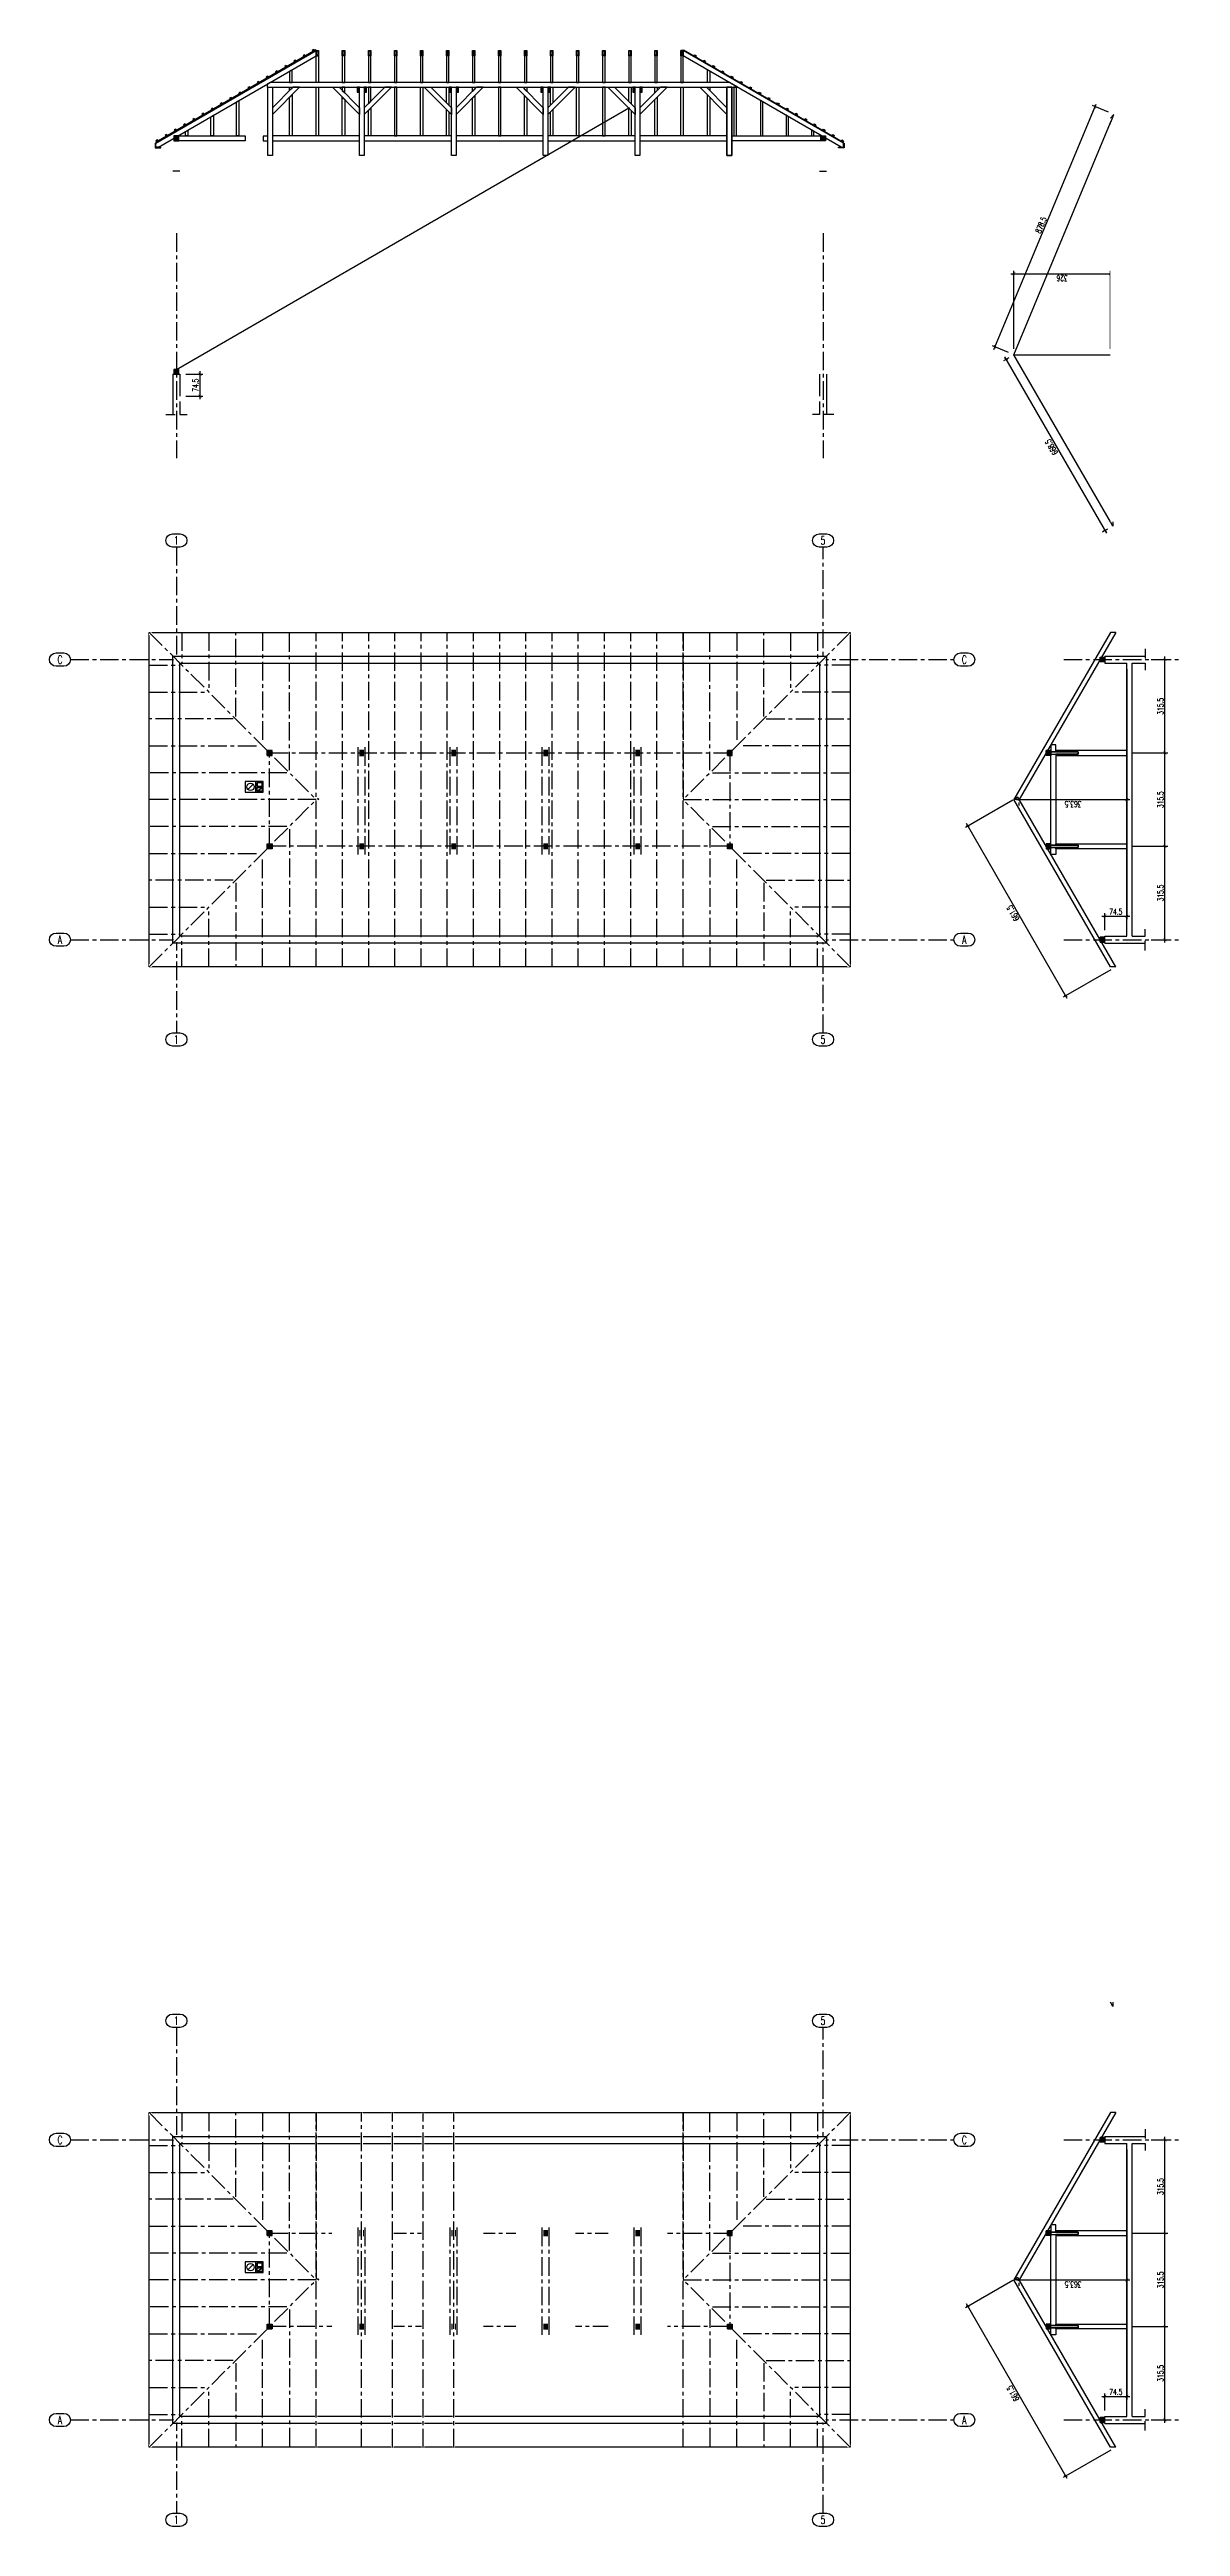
# Model space of a CAD drawing. Header units: millimetres. Extents: x -24587 to 37983, y -70862 to 338.
# Drawn here: x 17847 to 21670, y -67206 to -58839 of the extents above; entities that cross this region are included whole.
import ezdxf
from ezdxf.enums import TextEntityAlignment as Align

# ---------------------------------------------------------------- set-up
doc = ezdxf.new("R2010")
doc.units = ezdxf.units.MM
doc.header["$LTSCALE"] = 50
doc.set_wipeout_variables(frame=1)
doc.linetypes.add('CENTER', pattern=[2, 1.25, -0.25, 0.25, -0.25])
doc.linetypes.add('DASHED2', pattern=[9.525, 6.35, -3.175])
doc.layers.get('Defpoints').update_dxf_attribs({"color": 251})
doc.layers.add('__NIEDRUK__', color=54, linetype='Continuous', plot=False)
for name, color, linetype in [('A-URZADZENIA', 93, 'Continuous'), ('A-WIEZBA', 163, 'Continuous'), ('K-CIENKIE', 8, 'Continuous'), ('K-DREWNO', 33, 'Continuous'), ('K-DREWNO_OSIE', 8, 'CENTER'), ('K-OSIE', 9, 'CENTER'), ('K-POMOCNICZE', 9, 'DASHED2'), ('K-TEXT 2.4mm', 71, 'Continuous'), ('K-TEXT 2.8mm', 101, 'Continuous'), ('K-WYMIARY', 1, 'Continuous')]:
    doc.layers.add(name, color=color, linetype=linetype)
doc.styles.add('text 2.8mm', font='romans.shx', dxfattribs={"width": 0.65})
doc.styles.add('WYM1', font='romanszb.shx', dxfattribs={"width": 0.6})
doc.dimstyles.new('CM100', dxfattribs={"dimscale": 5, "dimtxt": 2, "dimasz": 1, "dimexe": 1, "dimexo": 2, "dimgap": 0.5, "dimtad": 1, "dimrnd": 0.5, "dimdsep": 46, "dimtxsty": 'WYM1', "dimblk": 'OBLIQUE', "dimcen": 0, "dimdle": 1, "dimclrd": 253, "dimclre": 251, "dimclrt": 30, "dimadec": 0, "dimazin": 0, "dimtfac": 1, "dimtix": 1, "dimtmove": 0, "dimatfit": 0, "dimfxl": 1, "dimtfillclr": 256, "dimtolj": 1, "dimarcsym": 0})

msp = doc.modelspace()

# ---------------------------------------------------------------- blocks, each defined once
blk = doc.blocks.new('A$C650043E8-flat-1')
at = {"layer": 'A-URZADZENIA'}
for points in [[(-12.5, 18), (-12.5, -18), (12.5, -18), (12.5, 18)], [(8.5, 14), (-8.5, 14), (-8.5, 2), (8.5, 2)], [(8.5, -14), (-8.5, -14), (-8.5, -2), (8.5, -2)]]:
    blk.add_lwpolyline(points, close=True, dxfattribs=at)
blk = doc.blocks.new('A$C0BFB608B-flat-1')
at = {"layer": 'A-URZADZENIA'}
h = blk.add_hatch(dxfattribs=at)
h.set_pattern_fill('ACET-2D-ANSI31', color=256, scale=8, angle=180)
h.set_pattern_definition([(225, (-18526.026, 61329.855), (17.960512, -17.960512), [])])
h.paths.add_polyline_path([(-8.8, -8.8, 0.198912), (0, -12.4, 0.668179), (8.8, 8.8)])
blk.add_lwpolyline([(-18, -18), (18, -18), (18, 18), (-18, 18)], close=True, dxfattribs=at)
blk.add_lwpolyline([(-8.8, -8.8), (8.8, 8.8)], dxfattribs=at)
blk.add_circle((0, 0), 12.4, dxfattribs=at)
blk = doc.blocks.new('A$Cf7a2d33d-flat-1')
at = {"layer": 'K-OSIE'}
for points in [[(0, 380), (0, -1260.9)], [(2186, -1260.9), (2186, 380)], [(-358, 0), (2628.1, 0)], [(-358, -946), (2628.1, -946)]]:
    blk.add_lwpolyline(points, dxfattribs=at)
at = {"layer": 'K-TEXT 2.4mm'}
for points in [[(-13.1, 380, -1), (-13.1, 424.8), (13.1, 424.8, -1), (13.1, 380)], [(2172.9, 380, -1), (2172.9, 424.8), (2199.1, 424.8, -1), (2199.1, 380)], [(-406.5, -22.4, -1), (-406.5, 22.4), (-380.3, 22.4, -1), (-380.3, -22.4)], [(2650.5, -22.4, -1), (2650.5, 22.4), (2676.6, 22.4, -1), (2676.6, -22.4)], [(-406.5, -968.4, -1), (-406.5, -923.6), (-380.3, -923.6, -1), (-380.3, -968.4)], [(2650.5, -968.4, -1), (2650.5, -923.6), (2676.6, -923.6, -1), (2676.6, -968.4)], [(-13.1, -1305.7, -1), (-13.1, -1260.9), (13.1, -1260.9, -1), (13.1, -1305.7)], [(2172.9, -1305.7, -1), (2172.9, -1260.9), (2199.1, -1260.9, -1), (2199.1, -1305.7)]]:
    blk.add_lwpolyline(points, format="xyb", close=True, dxfattribs=at)
at = {"layer": 'K-TEXT 2.8mm', "style": 'text 2.8mm', "width": 0.65}
for s, p in [('1', (0, 402.4)), ('5', (2186, 402.4)), ('C', (-393.4, 0)), ('C', (2663.6, 0)), ('A', (-393.4, -946)), ('A', (2663.6, -946)), ('1', (0, -1283.3)), ('5', (2186, -1283.3))]:
    blk.add_text(s, height=28, dxfattribs=at).set_placement(p, align=Align.MIDDLE_CENTER)
blk = doc.blocks.new('A$C76aa7286-flat-1')
at = {"layer": 'K-DREWNO'}
h = blk.add_hatch(dxfattribs=at)
h.set_pattern_fill('ACET-2D-ANGLE', color=256, scale=0.1)
h.set_pattern_definition([(1e-29, (-20146.02646, 61530.52185), (4e-17, 0.6985), [0.508, -0.1905]), (90, (-20146.02646, 61530.52185), (-0.6985, 9e-17), [0.508, -0.1905])])
h.paths.add_polyline_path([(8, 8), (-8, 8), (-8, -8), (8, -8)])
blk.add_lwpolyline([(-8, 8), (8, 8), (8, -8), (-8, -8)], close=True, dxfattribs=at)
blk = doc.blocks.new('A$C76aa7286-flat-2')
at = {"layer": 'K-DREWNO'}
h = blk.add_hatch(dxfattribs=at)
h.set_pattern_fill('ACET-2D-ANGLE', color=256, scale=0.1)
h.set_pattern_definition([(1e-29, (-20146.02646, 61215.1885), (4e-17, 0.6985), [0.508, -0.1905]), (90, (-20146.02646, 61215.1885), (-0.6985, 9e-17), [0.508, -0.1905])])
h.paths.add_polyline_path([(8, 8), (-8, 8), (-8, -8), (8, -8)])
blk.add_lwpolyline([(-8, -8), (8, -8), (8, 8), (-8, 8)], close=True, dxfattribs=at)
blk = doc.blocks.new('A$C76aa7286-flat-11')
at = {"layer": 'K-DREWNO'}
h = blk.add_hatch(dxfattribs=at)
h.set_pattern_fill('ACET-2D-ANGLE', color=256, scale=0.1)
h.set_pattern_definition([(1e-29, (-18590.6931, 61530.52185), (4e-17, 0.6985), [0.508, -0.1905]), (90, (-18590.6931, 61530.52185), (-0.6985, 9e-17), [0.508, -0.1905])])
h.paths.add_polyline_path([(8, 8), (-8, 8), (-8, -8), (8, -8)])
blk.add_lwpolyline([(-8, 8), (8, 8), (8, -8), (-8, -8)], close=True, dxfattribs=at)
blk = doc.blocks.new('A$C76aa7286-flat-12')
h = blk.add_hatch()
h.set_pattern_fill('ACET-2D-ANGLE', color=256, scale=0.1)
h.set_pattern_definition([(360, (-18590.6931, 61215.1885), (4e-17, 0.6985), [0.508, -0.1905]), (90, (-18590.6931, 61215.1885), (-0.6985, 9e-17), [0.508, -0.1905])])
h.paths.add_polyline_path([(8, 8), (-8, 8), (-8, -8), (8, -8)])
blk.add_lwpolyline([(-8, -8), (8, -8), (8, 8), (-8, 8)], close=True)
blk = doc.blocks.new('_ArchTick')
at = {"color": 0, "linetype": 'ByBlock', "const_width": 0.15}
blk.add_lwpolyline([(-0.5, -0.5), (0.5, 0.5)], dxfattribs=at)
blk = doc.blocks.new('*D554')
at = {"layer": 'Defpoints', "color": 0, "transparency": 16777216}
for p in [(21488.5, -65911.9), (21414, -66833.9), (21488.5, -66766.3)]:
    blk.add_point(p, dxfattribs=at)
at = {"layer": 'K-WYMIARY', "color": 251, "lineweight": -2, "transparency": 16777216}
for p, q in [((21488.5, -65931.9), (21488.5, -66776.3)), ((21414, -66813.9), (21414, -66756.3))]:
    blk.add_line(p, q, dxfattribs=at)
at = {"layer": 'K-WYMIARY', "color": 253, "lineweight": -2, "transparency": 16777216}
blk.add_line((21404, -66766.3), (21498.5, -66766.3), dxfattribs=at)
at = {"layer": 'K-WYMIARY', "color": 253, "lineweight": -2, "transparency": 16777216, "xscale": 10, "yscale": 10, "zscale": 10, "rotation": 180}
blk.add_blockref('_ArchTick', (21414, -66766.3), dxfattribs=at)
at = {"layer": 'K-WYMIARY', "color": 253, "lineweight": -2, "transparency": 16777216, "xscale": 10, "yscale": 10, "zscale": 10}
blk.add_blockref('_ArchTick', (21488.5, -66766.3), dxfattribs=at)
at = {"layer": 'K-WYMIARY', "color": 30, "transparency": 16777216, "insert": (21451.2, -66751.3), "char_height": 20, "attachment_point": 5, "style": 'WYM1'}
blk.add_mtext('\\A1;74.5', dxfattribs=at)
blk = doc.blocks.new('*D555')
at = {"layer": 'Defpoints', "color": 0, "transparency": 16777216}
for p in [(21120.3, -66364.9), (20951.3, -66462.4), (21451.1, -66937.9)]:
    blk.add_point(p, dxfattribs=at)
at = {"layer": 'K-WYMIARY', "color": 251, "lineweight": -2, "transparency": 16777216}
for p, q in [((21103, -66374.9), (20942.6, -66467.4)), ((21433.8, -66947.9), (21273.4, -67040.4))]:
    blk.add_line(p, q, dxfattribs=at)
at = {"layer": 'K-WYMIARY', "color": 253, "lineweight": -2, "transparency": 16777216}
blk.add_line((21287.1, -67044.1), (20946.3, -66453.8), dxfattribs=at)
at = {"layer": 'K-WYMIARY', "color": 253, "lineweight": -2, "transparency": 16777216, "xscale": 10, "yscale": 10, "zscale": 10}
for p, rotation in [((20951.3, -66462.4), 120.0000000000003), ((21282.1, -67035.4), 300.0000000000003)]:
    blk.add_blockref('_ArchTick', p, dxfattribs=dict(at, rotation=rotation))
at = {"layer": 'K-WYMIARY', "color": 30, "transparency": 16777216, "insert": (21103.7, -66756.4), "char_height": 20, "attachment_point": 5, "rotation": 120, "style": 'WYM1'}
blk.add_mtext('\\A1;661.5', dxfattribs=at)
blk = doc.blocks.new('*D551')
at = {"layer": 'Defpoints', "color": 0, "transparency": 16777216}
for p in [(21124.9, -66372.9), (21488.5, -66372.9), (21488.5, -66372.9)]:
    blk.add_point(p, dxfattribs=at)
at = {"layer": 'K-WYMIARY', "color": 253, "lineweight": -2, "transparency": 16777216}
blk.add_line((21114.9, -66372.9), (21498.5, -66372.9), dxfattribs=at)
at = {"layer": 'K-WYMIARY', "color": 251, "lineweight": -2, "transparency": 16777216}
for p, q in [((21124.9, -66392.9), (21124.9, -66382.9)), ((21488.5, -66392.9), (21488.5, -66382.9))]:
    blk.add_line(p, q, dxfattribs=at)
at = {"layer": 'K-WYMIARY', "color": 253, "lineweight": -2, "transparency": 16777216, "xscale": 10, "yscale": 10, "zscale": 10, "rotation": 180}
blk.add_blockref('_ArchTick', (21124.9, -66372.9), dxfattribs=at)
at = {"layer": 'K-WYMIARY', "color": 253, "lineweight": -2, "transparency": 16777216, "xscale": 10, "yscale": 10, "zscale": 10}
blk.add_blockref('_ArchTick', (21488.5, -66372.9), dxfattribs=at)
at = {"layer": 'K-WYMIARY', "color": 30, "transparency": 16777216, "insert": (21306.7, -66387.9), "char_height": 20, "attachment_point": 5, "rotation": 180, "style": 'WYM1'}
blk.add_mtext('\\A1;363.5', dxfattribs=at)
blk = doc.blocks.new('*D552')
at = {"layer": 'Defpoints', "color": 0, "transparency": 16777216}
for p in [(21488.5, -66530.5), (21617.1, -66530.5), (21550.2, -66845.9)]:
    blk.add_point(p, dxfattribs=at)
at = {"layer": 'K-WYMIARY', "color": 251, "lineweight": -2, "transparency": 16777216}
for p, q in [((21508.5, -66530.5), (21627.1, -66530.5)), ((21570.2, -66845.9), (21627.1, -66845.9))]:
    blk.add_line(p, q, dxfattribs=at)
at = {"layer": 'K-WYMIARY', "color": 253, "lineweight": -2, "transparency": 16777216}
blk.add_line((21617.1, -66855.9), (21617.1, -66520.5), dxfattribs=at)
at = {"layer": 'K-WYMIARY', "color": 253, "lineweight": -2, "transparency": 16777216, "xscale": 10, "yscale": 10, "zscale": 10}
for p, rotation in [((21617.1, -66530.5), 90), ((21617.1, -66845.9), 270)]:
    blk.add_blockref('_ArchTick', p, dxfattribs=dict(at, rotation=rotation))
at = {"layer": 'K-WYMIARY', "color": 30, "transparency": 16777216, "insert": (21602.1, -66688.2), "char_height": 20, "attachment_point": 5, "rotation": 90, "style": 'WYM1'}
blk.add_mtext('\\A1;315.5', dxfattribs=at)
blk = doc.blocks.new('*D553')
at = {"layer": 'Defpoints', "color": 0, "transparency": 16777216}
for p in [(21488.5, -66215.2), (21617.1, -66215.2), (21488.5, -66530.5)]:
    blk.add_point(p, dxfattribs=at)
at = {"layer": 'K-WYMIARY', "color": 251, "lineweight": -2, "transparency": 16777216}
for p, q in [((21508.5, -66215.2), (21627.1, -66215.2)), ((21508.5, -66530.5), (21627.1, -66530.5))]:
    blk.add_line(p, q, dxfattribs=at)
at = {"layer": 'K-WYMIARY', "color": 253, "lineweight": -2, "transparency": 16777216}
blk.add_line((21617.1, -66540.5), (21617.1, -66205.2), dxfattribs=at)
at = {"layer": 'K-WYMIARY', "color": 253, "lineweight": -2, "transparency": 16777216, "xscale": 10, "yscale": 10, "zscale": 10}
for p, rotation in [((21617.1, -66215.2), 90), ((21617.1, -66530.5), 270)]:
    blk.add_blockref('_ArchTick', p, dxfattribs=dict(at, rotation=rotation))
at = {"layer": 'K-WYMIARY', "color": 30, "transparency": 16777216, "insert": (21602.1, -66372.9), "char_height": 20, "attachment_point": 5, "rotation": 90, "style": 'WYM1'}
blk.add_mtext('\\A1;315.5', dxfattribs=at)
blk = doc.blocks.new('*D550')
at = {"layer": 'Defpoints', "color": 0, "transparency": 16777216}
for p in [(21550.2, -65899.9), (21617.1, -65899.9), (21488.5, -66215.2)]:
    blk.add_point(p, dxfattribs=at)
at = {"layer": 'K-WYMIARY', "color": 251, "lineweight": -2, "transparency": 16777216}
for p, q in [((21570.2, -65899.9), (21627.1, -65899.9)), ((21508.5, -66215.2), (21627.1, -66215.2))]:
    blk.add_line(p, q, dxfattribs=at)
at = {"layer": 'K-WYMIARY', "color": 253, "lineweight": -2, "transparency": 16777216}
blk.add_line((21617.1, -66225.2), (21617.1, -65889.9), dxfattribs=at)
at = {"layer": 'K-WYMIARY', "color": 253, "lineweight": -2, "transparency": 16777216, "xscale": 10, "yscale": 10, "zscale": 10}
for p, rotation in [((21617.1, -65899.9), 90), ((21617.1, -66215.2), 270)]:
    blk.add_blockref('_ArchTick', p, dxfattribs=dict(at, rotation=rotation))
at = {"layer": 'K-WYMIARY', "color": 30, "transparency": 16777216, "insert": (21602.1, -66057.5), "char_height": 20, "attachment_point": 5, "rotation": 90, "style": 'WYM1'}
blk.add_mtext('\\A1;315.5', dxfattribs=at)
blk = doc.blocks.new('A$C76aa7286-flat-3')
at = {"layer": 'K-DREWNO'}
h = blk.add_hatch(dxfattribs=at)
h.set_pattern_fill('ACET-2D-ANGLE', color=256, scale=0.1)
h.set_pattern_definition([(1e-29, (-19834.9598, 61530.52185), (4e-17, 0.6985), [0.508, -0.1905]), (90, (-19834.9598, 61530.52185), (-0.6985, 9e-17), [0.508, -0.1905])])
h.paths.add_polyline_path([(8, 8), (-8, 8), (-8, -8), (8, -8)])
blk.add_lwpolyline([(-8, 8), (8, 8), (8, -8), (-8, -8)], close=True, dxfattribs=at)
blk = doc.blocks.new('A$C76aa7286-flat-4')
at = {"layer": 'K-DREWNO'}
h = blk.add_hatch(dxfattribs=at)
h.set_pattern_fill('ACET-2D-ANGLE', color=256, scale=0.1)
h.set_pattern_definition([(1e-29, (-19834.9598, 61215.1885), (4e-17, 0.6985), [0.508, -0.1905]), (90, (-19834.9598, 61215.1885), (-0.6985, 9e-17), [0.508, -0.1905])])
h.paths.add_polyline_path([(8, 8), (-8, 8), (-8, -8), (8, -8)])
blk.add_lwpolyline([(-8, -8), (8, -8), (8, 8), (-8, 8)], close=True, dxfattribs=at)
blk = doc.blocks.new('A$C76aa7286-flat-5')
at = {"layer": 'K-DREWNO'}
h = blk.add_hatch(dxfattribs=at)
h.set_pattern_fill('ACET-2D-ANGLE', color=256, scale=0.1)
h.set_pattern_definition([(1e-29, (-19523.8931, 61530.52185), (4e-17, 0.6985), [0.508, -0.1905]), (90, (-19523.8931, 61530.52185), (-0.6985, 9e-17), [0.508, -0.1905])])
h.paths.add_polyline_path([(8, 8), (-8, 8), (-8, -8), (8, -8)])
blk.add_lwpolyline([(-8, 8), (8, 8), (8, -8), (-8, -8)], close=True, dxfattribs=at)
blk = doc.blocks.new('A$C76aa7286-flat-6')
at = {"layer": 'K-DREWNO'}
h = blk.add_hatch(dxfattribs=at)
h.set_pattern_fill('ACET-2D-ANGLE', color=256, scale=0.1)
h.set_pattern_definition([(1e-29, (-19523.8931, 61215.1885), (4e-17, 0.6985), [0.508, -0.1905]), (90, (-19523.8931, 61215.1885), (-0.6985, 9e-17), [0.508, -0.1905])])
h.paths.add_polyline_path([(8, 8), (-8, 8), (-8, -8), (8, -8)])
blk.add_lwpolyline([(-8, -8), (8, -8), (8, 8), (-8, 8)], close=True, dxfattribs=at)
blk = doc.blocks.new('A$C76aa7286-flat-7')
at = {"layer": 'K-DREWNO'}
h = blk.add_hatch(dxfattribs=at)
h.set_pattern_fill('ACET-2D-ANGLE', color=256, scale=0.1)
h.set_pattern_definition([(1e-29, (-19212.82646, 61530.52185), (4e-17, 0.6985), [0.508, -0.1905]), (90, (-19212.82646, 61530.52185), (-0.6985, 9e-17), [0.508, -0.1905])])
h.paths.add_polyline_path([(8, 8), (-8, 8), (-8, -8), (8, -8)])
blk.add_lwpolyline([(-8, 8), (8, 8), (8, -8), (-8, -8)], close=True, dxfattribs=at)
blk = doc.blocks.new('A$C76aa7286-flat-8')
at = {"layer": 'K-DREWNO'}
h = blk.add_hatch(dxfattribs=at)
h.set_pattern_fill('ACET-2D-ANGLE', color=256, scale=0.1)
h.set_pattern_definition([(1e-29, (-19212.82646, 61215.1885), (4e-17, 0.6985), [0.508, -0.1905]), (90, (-19212.82646, 61215.1885), (-0.6985, 9e-17), [0.508, -0.1905])])
h.paths.add_polyline_path([(8, 8), (-8, 8), (-8, -8), (8, -8)])
blk.add_lwpolyline([(-8, -8), (8, -8), (8, 8), (-8, 8)], close=True, dxfattribs=at)
blk = doc.blocks.new('A$C76aa7286-flat-9')
at = {"layer": 'K-DREWNO'}
h = blk.add_hatch(dxfattribs=at)
h.set_pattern_fill('ACET-2D-ANGLE', color=256, scale=0.1)
h.set_pattern_definition([(1e-29, (-18901.7598, 61530.52185), (4e-17, 0.6985), [0.508, -0.1905]), (90, (-18901.7598, 61530.52185), (-0.6985, 9e-17), [0.508, -0.1905])])
h.paths.add_polyline_path([(8, 8), (-8, 8), (-8, -8), (8, -8)])
blk.add_lwpolyline([(-8, 8), (8, 8), (8, -8), (-8, -8)], close=True, dxfattribs=at)
blk = doc.blocks.new('A$C76aa7286-flat-10')
at = {"layer": 'K-DREWNO'}
h = blk.add_hatch(dxfattribs=at)
h.set_pattern_fill('ACET-2D-ANGLE', color=256, scale=0.1)
h.set_pattern_definition([(1e-29, (-18901.7598, 61215.1885), (4e-17, 0.6985), [0.508, -0.1905]), (90, (-18901.7598, 61215.1885), (-0.6985, 9e-17), [0.508, -0.1905])])
h.paths.add_polyline_path([(8, 8), (-8, 8), (-8, -8), (8, -8)])
blk.add_lwpolyline([(-8, -8), (8, -8), (8, 8), (-8, 8)], close=True, dxfattribs=at)
blk = doc.blocks.new('*D422')
at = {"layer": 'Defpoints', "color": 0, "transparency": 16777216}
for p in [(18287.4, -59935.7), (18287.4, -60010.2), (18355, -60010.2)]:
    blk.add_point(p, dxfattribs=at)
at = {"layer": 'K-WYMIARY', "color": 251, "lineweight": -2, "transparency": 16777216}
for p, q in [((18307.4, -59935.7), (18365, -59935.7)), ((18307.4, -60010.2), (18365, -60010.2))]:
    blk.add_line(p, q, dxfattribs=at)
at = {"layer": 'K-WYMIARY', "color": 253, "lineweight": -2, "transparency": 16777216}
blk.add_line((18355, -59925.7), (18355, -60020.2), dxfattribs=at)
at = {"layer": 'K-WYMIARY', "color": 253, "lineweight": -2, "transparency": 16777216, "xscale": 10, "yscale": 10, "zscale": 10}
for p, rotation in [((18355, -59935.7), 89.99999999999993), ((18355, -60010.2), 269.9999999999999)]:
    blk.add_blockref('_ArchTick', p, dxfattribs=dict(at, rotation=rotation))
at = {"layer": 'K-WYMIARY', "color": 30, "transparency": 16777216, "insert": (18340, -59973), "char_height": 20, "attachment_point": 5, "rotation": 90, "style": 'WYM1'}
blk.add_mtext('\\A1;74.5', dxfattribs=at)
blk = doc.blocks.new('*D423')
at = {"layer": 'Defpoints', "color": 0, "transparency": 16777216}
for p in [(21488.5, -60911.9), (21488.5, -61766.3), (21414, -61833.9)]:
    blk.add_point(p, dxfattribs=at)
at = {"layer": 'K-WYMIARY', "color": 251, "lineweight": -2, "transparency": 16777216}
for p, q in [((21488.5, -60931.9), (21488.5, -61776.3)), ((21414, -61813.9), (21414, -61756.3))]:
    blk.add_line(p, q, dxfattribs=at)
at = {"layer": 'K-WYMIARY', "color": 253, "lineweight": -2, "transparency": 16777216}
blk.add_line((21404, -61766.3), (21498.5, -61766.3), dxfattribs=at)
at = {"layer": 'K-WYMIARY', "color": 253, "lineweight": -2, "transparency": 16777216, "xscale": 10, "yscale": 10, "zscale": 10, "rotation": 180}
blk.add_blockref('_ArchTick', (21414, -61766.3), dxfattribs=at)
at = {"layer": 'K-WYMIARY', "color": 253, "lineweight": -2, "transparency": 16777216, "xscale": 10, "yscale": 10, "zscale": 10}
blk.add_blockref('_ArchTick', (21488.5, -61766.3), dxfattribs=at)
at = {"layer": 'K-WYMIARY', "color": 30, "transparency": 16777216, "insert": (21451.2, -61751.3), "char_height": 20, "attachment_point": 5, "style": 'WYM1'}
blk.add_mtext('\\A1;74.5', dxfattribs=at)
blk = doc.blocks.new('*D424')
at = {"layer": 'Defpoints', "color": 0, "transparency": 16777216}
for p in [(21120.3, -61364.9), (20951.3, -61462.4), (21451.1, -61937.9)]:
    blk.add_point(p, dxfattribs=at)
at = {"layer": 'K-WYMIARY', "color": 251, "lineweight": -2, "transparency": 16777216}
for p, q in [((21103, -61374.9), (20942.6, -61467.4)), ((21433.8, -61947.9), (21273.4, -62040.4))]:
    blk.add_line(p, q, dxfattribs=at)
at = {"layer": 'K-WYMIARY', "color": 253, "lineweight": -2, "transparency": 16777216}
blk.add_line((21287.1, -62044.1), (20946.3, -61453.8), dxfattribs=at)
at = {"layer": 'K-WYMIARY', "color": 253, "lineweight": -2, "transparency": 16777216, "xscale": 10, "yscale": 10, "zscale": 10}
for p, rotation in [((20951.3, -61462.4), 120.0000000000003), ((21282.1, -62035.4), 300.0000000000003)]:
    blk.add_blockref('_ArchTick', p, dxfattribs=dict(at, rotation=rotation))
at = {"layer": 'K-WYMIARY', "color": 30, "transparency": 16777216, "insert": (21103.7, -61756.4), "char_height": 20, "attachment_point": 5, "rotation": 120, "style": 'WYM1'}
blk.add_mtext('\\A1;661.5', dxfattribs=at)
blk = doc.blocks.new('*D425')
at = {"layer": 'Defpoints', "color": 0, "transparency": 16777216}
for p in [(21432.6, -59596.3), (21106.4, -59870), (21432.6, -59870)]:
    blk.add_point(p, dxfattribs=at)
at = {"layer": 'K-WYMIARY', "color": 253, "lineweight": -2, "transparency": 16777216}
blk.add_line((21096.4, -59596.3), (21442.6, -59596.3), dxfattribs=at)
at = {"layer": 'K-WYMIARY', "color": 251, "lineweight": -2, "transparency": 16777216}
for p, q in [((21106.4, -59850), (21106.4, -59586.3)), ((21432.6, -59850), (21432.6, -59586.3))]:
    blk.add_line(p, q, dxfattribs=at)
at = {"layer": 'K-WYMIARY', "color": 253, "lineweight": -2, "transparency": 16777216, "xscale": 10, "yscale": 10, "zscale": 10, "rotation": 180}
blk.add_blockref('_ArchTick', (21106.4, -59596.3), dxfattribs=at)
at = {"layer": 'K-WYMIARY', "color": 253, "lineweight": -2, "transparency": 16777216, "xscale": 10, "yscale": 10, "zscale": 10}
blk.add_blockref('_ArchTick', (21432.6, -59596.3), dxfattribs=at)
at = {"layer": 'K-WYMIARY', "color": 30, "transparency": 16777216, "insert": (21269.5, -59611.3), "char_height": 20, "attachment_point": 5, "rotation": 180, "style": 'WYM1'}
blk.add_mtext('\\A1;326', dxfattribs=at)
blk = doc.blocks.new('*D426')
at = {"layer": 'Defpoints', "color": 0, "transparency": 16777216}
for p in [(21106.4, -59870), (21414, -60464.2), (21440.6, -60448.8)]:
    blk.add_point(p, dxfattribs=at)
at = {"layer": 'K-WYMIARY', "color": 251, "lineweight": -2, "transparency": 16777216}
for p, q in [((21089.1, -59880), (21071.1, -59890.3)), ((21423.3, -60458.8), (21405.3, -60469.2))]:
    blk.add_line(p, q, dxfattribs=at)
at = {"layer": 'K-WYMIARY', "color": 253, "lineweight": -2, "transparency": 16777216}
blk.add_line((21074.8, -59876.7), (21419, -60472.9), dxfattribs=at)
at = {"layer": 'K-WYMIARY', "color": 253, "lineweight": -2, "transparency": 16777216, "xscale": 10, "yscale": 10, "zscale": 10}
for p, rotation in [((21079.8, -59885.3), 119.9999999999997), ((21414, -60464.2), 299.9999999999997)]:
    blk.add_blockref('_ArchTick', p, dxfattribs=dict(at, rotation=rotation))
at = {"layer": 'K-WYMIARY', "color": 30, "transparency": 16777216, "insert": (21233.9, -60182.3), "char_height": 20, "attachment_point": 5, "rotation": 120, "style": 'WYM1'}
blk.add_mtext('\\A1;668.5', dxfattribs=at)
blk = doc.blocks.new('*D427')
at = {"layer": 'Defpoints', "color": 0, "transparency": 16777216}
for p in [(21381.2, -59032.5), (21444.6, -59058.9), (21106.4, -59870)]:
    blk.add_point(p, dxfattribs=at)
at = {"layer": 'K-WYMIARY', "color": 253, "lineweight": -2, "transparency": 16777216}
blk.add_line((21039.2, -59852.8), (21385.1, -59023.3), dxfattribs=at)
at = {"layer": 'K-WYMIARY', "color": 251, "lineweight": -2, "transparency": 16777216}
for p, q in [((21426.2, -59051.2), (21372, -59028.7)), ((21088, -59862.3), (21033.8, -59839.7))]:
    blk.add_line(p, q, dxfattribs=at)
at = {"layer": 'K-WYMIARY', "color": 253, "lineweight": -2, "transparency": 16777216, "xscale": 10, "yscale": 10, "zscale": 10}
for p, rotation in [((21381.2, -59032.5), 67.36367611365675), ((21043, -59843.5), 247.3636761136568)]:
    blk.add_blockref('_ArchTick', p, dxfattribs=dict(at, rotation=rotation))
at = {"layer": 'K-WYMIARY', "color": 30, "transparency": 16777216, "insert": (21198.3, -59432.2), "char_height": 20, "attachment_point": 5, "rotation": 67.36368, "style": 'WYM1'}
blk.add_mtext('\\A1;878.5', dxfattribs=at)
blk = doc.blocks.new('*D428')
at = {"layer": 'Defpoints', "color": 0, "transparency": 16777216}
for p in [(21124.9, -61372.9), (21488.5, -61372.9), (21488.5, -61372.9)]:
    blk.add_point(p, dxfattribs=at)
at = {"layer": 'K-WYMIARY', "color": 253, "lineweight": -2, "transparency": 16777216}
blk.add_line((21114.9, -61372.9), (21498.5, -61372.9), dxfattribs=at)
at = {"layer": 'K-WYMIARY', "color": 251, "lineweight": -2, "transparency": 16777216}
for p, q in [((21124.9, -61392.9), (21124.9, -61382.9)), ((21488.5, -61392.9), (21488.5, -61382.9))]:
    blk.add_line(p, q, dxfattribs=at)
at = {"layer": 'K-WYMIARY', "color": 253, "lineweight": -2, "transparency": 16777216, "xscale": 10, "yscale": 10, "zscale": 10, "rotation": 180}
blk.add_blockref('_ArchTick', (21124.9, -61372.9), dxfattribs=at)
at = {"layer": 'K-WYMIARY', "color": 253, "lineweight": -2, "transparency": 16777216, "xscale": 10, "yscale": 10, "zscale": 10}
blk.add_blockref('_ArchTick', (21488.5, -61372.9), dxfattribs=at)
at = {"layer": 'K-WYMIARY', "color": 30, "transparency": 16777216, "insert": (21306.7, -61387.9), "char_height": 20, "attachment_point": 5, "rotation": 180, "style": 'WYM1'}
blk.add_mtext('\\A1;363.5', dxfattribs=at)
blk = doc.blocks.new('*D429')
at = {"layer": 'Defpoints', "color": 0, "transparency": 16777216}
for p in [(21488.5, -61530.5), (21617.1, -61530.5), (21550.2, -61845.9)]:
    blk.add_point(p, dxfattribs=at)
at = {"layer": 'K-WYMIARY', "color": 251, "lineweight": -2, "transparency": 16777216}
for p, q in [((21508.5, -61530.5), (21627.1, -61530.5)), ((21570.2, -61845.9), (21627.1, -61845.9))]:
    blk.add_line(p, q, dxfattribs=at)
at = {"layer": 'K-WYMIARY', "color": 253, "lineweight": -2, "transparency": 16777216}
blk.add_line((21617.1, -61855.9), (21617.1, -61520.5), dxfattribs=at)
at = {"layer": 'K-WYMIARY', "color": 253, "lineweight": -2, "transparency": 16777216, "xscale": 10, "yscale": 10, "zscale": 10}
for p, rotation in [((21617.1, -61530.5), 90), ((21617.1, -61845.9), 270)]:
    blk.add_blockref('_ArchTick', p, dxfattribs=dict(at, rotation=rotation))
at = {"layer": 'K-WYMIARY', "color": 30, "transparency": 16777216, "insert": (21602.1, -61688.2), "char_height": 20, "attachment_point": 5, "rotation": 90, "style": 'WYM1'}
blk.add_mtext('\\A1;315.5', dxfattribs=at)
blk = doc.blocks.new('*D430')
at = {"layer": 'Defpoints', "color": 0, "transparency": 16777216}
for p in [(21488.5, -61215.2), (21617.1, -61215.2), (21488.5, -61530.5)]:
    blk.add_point(p, dxfattribs=at)
at = {"layer": 'K-WYMIARY', "color": 251, "lineweight": -2, "transparency": 16777216}
for p, q in [((21508.5, -61215.2), (21627.1, -61215.2)), ((21508.5, -61530.5), (21627.1, -61530.5))]:
    blk.add_line(p, q, dxfattribs=at)
at = {"layer": 'K-WYMIARY', "color": 253, "lineweight": -2, "transparency": 16777216}
blk.add_line((21617.1, -61540.5), (21617.1, -61205.2), dxfattribs=at)
at = {"layer": 'K-WYMIARY', "color": 253, "lineweight": -2, "transparency": 16777216, "xscale": 10, "yscale": 10, "zscale": 10}
for p, rotation in [((21617.1, -61215.2), 90), ((21617.1, -61530.5), 270)]:
    blk.add_blockref('_ArchTick', p, dxfattribs=dict(at, rotation=rotation))
at = {"layer": 'K-WYMIARY', "color": 30, "transparency": 16777216, "insert": (21602.1, -61372.9), "char_height": 20, "attachment_point": 5, "rotation": 90, "style": 'WYM1'}
blk.add_mtext('\\A1;315.5', dxfattribs=at)
blk = doc.blocks.new('*D431')
at = {"layer": 'Defpoints', "color": 0, "transparency": 16777216}
for p in [(21550.2, -60899.9), (21617.1, -60899.9), (21488.5, -61215.2)]:
    blk.add_point(p, dxfattribs=at)
at = {"layer": 'K-WYMIARY', "color": 251, "lineweight": -2, "transparency": 16777216}
for p, q in [((21570.2, -60899.9), (21627.1, -60899.9)), ((21508.5, -61215.2), (21627.1, -61215.2))]:
    blk.add_line(p, q, dxfattribs=at)
at = {"layer": 'K-WYMIARY', "color": 253, "lineweight": -2, "transparency": 16777216}
blk.add_line((21617.1, -61225.2), (21617.1, -60889.9), dxfattribs=at)
at = {"layer": 'K-WYMIARY', "color": 253, "lineweight": -2, "transparency": 16777216, "xscale": 10, "yscale": 10, "zscale": 10}
for p, rotation in [((21617.1, -60899.9), 90), ((21617.1, -61215.2), 270)]:
    blk.add_blockref('_ArchTick', p, dxfattribs=dict(at, rotation=rotation))
at = {"layer": 'K-WYMIARY', "color": 30, "transparency": 16777216, "insert": (21602.1, -61057.5), "char_height": 20, "attachment_point": 5, "rotation": 90, "style": 'WYM1'}
blk.add_mtext('\\A1;315.5', dxfattribs=at)

# ---------------------------------------------------------------- dimensions: what is measured, and where the dimension line sits
at = {"layer": 'K-WYMIARY'}
for base, p1, p2, angle, override, picture, middle in [((21432.627, -59596.348), (21106.424, -59869.965), (21432.627, -59869.965), 180, {"dimscale": 10, "dimblk": 'ArchTick'}, '*D425', (21269.525, -59611.348)), ((18354.953, -60010.215), (18287.36, -59935.715), (18287.36, -60010.215), 90, {"dimscale": 10, "dimblk": 'ArchTick'}, '*D422', (18339.953, -59972.965)), ((21617.126, -60899.855), (21488.486, -61215.189), (21550.177, -60899.855), 90, {"dimscale": 10, "dimblk": 'ArchTick', "dimtmove": 1}, '*D431', (21602.126, -61057.522)), ((21488.486, -61766.262), (21413.986, -61833.855), (21488.486, -60911.855), 180, {"dimscale": 10, "dimblk": 'ArchTick'}, '*D423', (21451.236, -61751.262)), ((21617.126, -61215.189), (21488.486, -61530.522), (21488.486, -61215.189), 90, {"dimscale": 10, "dimblk": 'ArchTick', "dimtmove": 1}, '*D430', (21602.126, -61372.855)), ((21488.486, -61372.855), (21124.899, -61372.855), (21488.486, -61372.855), 180, {"dimscale": 10, "dimblk": 'ArchTick'}, '*D428', (21306.692, -61387.855)), ((21617.126, -61530.522), (21550.177, -61845.855), (21488.486, -61530.522), 90, {"dimscale": 10, "dimblk": 'ArchTick'}, '*D429', (21602.126, -61688.189)), ((21488.486, -66766.262), (21413.986, -66833.855), (21488.486, -65911.855), 180, {"dimscale": 10, "dimblk": 'ArchTick'}, '*D554', (21451.236, -66751.262)), ((21617.126, -65899.855), (21488.486, -66215.189), (21550.177, -65899.855), 90, {"dimscale": 10, "dimblk": 'ArchTick', "dimtmove": 1}, '*D550', (21602.126, -66057.522)), ((21617.126, -66215.189), (21488.486, -66530.522), (21488.486, -66215.189), 90, {"dimscale": 10, "dimblk": 'ArchTick', "dimtmove": 1}, '*D553', (21602.126, -66372.855)), ((21488.486, -66372.855), (21124.899, -66372.855), (21488.486, -66372.855), 180, {"dimscale": 10, "dimblk": 'ArchTick'}, '*D551', (21306.692, -66387.855)), ((21617.126, -66530.522), (21550.177, -66845.855), (21488.486, -66530.522), 90, {"dimscale": 10, "dimblk": 'ArchTick'}, '*D552', (21602.126, -66688.189))]:
    dim = msp.add_linear_dim(base=base, p1=p1, p2=p2, angle=angle, dimstyle='CM100', override=override, dxfattribs=at)
    dim.commit()
    dim.dimension.update_dxf_attribs({"geometry": picture, "text_midpoint": middle})
for p1, p2, picture, middle in [((21451.102, -61937.855), (21120.28, -61364.855), '*D424', (21103.679, -61756.44)), ((21451.102, -66937.855), (21120.28, -66364.855), '*D555', (21103.679, -66756.44))]:
    dim = msp.add_aligned_dim(p1=p1, p2=p2, distance=195.17, dimstyle='CM100', override={"dimscale": 10, "dimblk": 'ArchTick'}, dxfattribs=at)
    dim.commit()
    dim.dimension.update_dxf_attribs({"geometry": picture, "text_midpoint": middle})

# ---------------------------------------------------------------- linework, layer by layer
at = {"layer": '__NIEDRUK__'}
for points in [[(21120.28, -61364.855), (21106.424, -61372.855)], [(21124.899, -61372.855), (21120.28, -61364.855)], [(21120.28, -66364.855), (21106.424, -66372.855)], [(21124.899, -66372.855), (21120.28, -66364.855)]]:
    msp.add_lwpolyline(points, dxfattribs=at)
at = {"layer": 'A-WIEZBA'}
for p, q in [((18205.88, -59155.2), (18748.36, -58841.999)), ((18747.11, -58839.834), (18207.228, -59151.535)), ((18214.454, -59168.725), (18748.36, -58860.474)), ((20530.84, -59155.2), (19988.36, -58841.999)), ((20522.266, -59168.725), (19988.36, -58860.474)), ((19989.61, -58839.834), (20529.492, -59151.535)), ((18207.228, -59151.535), (18208.478, -59153.7)), ((20529.492, -59151.535), (20528.242, -59153.7))]:
    msp.add_line(p, q, dxfattribs=at)
at = {"layer": 'A-WIEZBA', "elevation": 0}
for points in [[(18648.88, -58896.547), (18646.88, -58893.083), (18641.684, -58896.083), (18643.684, -58899.547)], [(18679.98, -58878.591), (18677.98, -58875.127), (18672.783, -58878.127), (18674.783, -58881.591)], [(18711.079, -58860.636), (18709.079, -58857.172), (18703.883, -58860.172), (18705.883, -58863.636)], [(18742.179, -58842.68), (18740.179, -58839.216), (18734.983, -58842.216), (18736.983, -58845.68)], [(18748.36, -58841.999), (18756.36, -58841.999), (18756.36, -58860.474), (18748.36, -58860.474)], [(18748.36, -58860.474), (18756.36, -58860.474), (18756.36, -58950.733), (18748.36, -58950.733)], [(18750.36, -58843.999), (18754.36, -58843.999), (18754.36, -58858.474), (18750.36, -58858.474)], [(18836.36, -58841.999), (18844.36, -58841.999), (18844.36, -58860.474), (18836.36, -58860.474)], [(18836.36, -58950.733), (18844.36, -58950.733), (18844.36, -58860.474), (18836.36, -58860.474)], [(18838.36, -58843.999), (18842.36, -58843.999), (18842.36, -58858.474), (18838.36, -58858.474)], [(18924.36, -58841.999), (18932.36, -58841.999), (18932.36, -58860.474), (18924.36, -58860.474)], [(18924.36, -58950.733), (18932.36, -58950.733), (18932.36, -58860.474), (18924.36, -58860.474)], [(18926.36, -58843.999), (18930.36, -58843.999), (18930.36, -58858.474), (18926.36, -58858.474)], [(19012.36, -58841.999), (19020.36, -58841.999), (19020.36, -58860.474), (19012.36, -58860.474)], [(19012.36, -58950.733), (19020.36, -58950.733), (19020.36, -58860.474), (19012.36, -58860.474)], [(19014.36, -58843.999), (19018.36, -58843.999), (19018.36, -58858.474), (19014.36, -58858.474)], [(19100.36, -58841.999), (19108.36, -58841.999), (19108.36, -58860.474), (19100.36, -58860.474)], [(19100.36, -58950.733), (19108.36, -58950.733), (19108.36, -58860.474), (19100.36, -58860.474)], [(19102.36, -58843.999), (19106.36, -58843.999), (19106.36, -58858.474), (19102.36, -58858.474)], [(19188.36, -58841.999), (19196.36, -58841.999), (19196.36, -58860.474), (19188.36, -58860.474)], [(19188.36, -58950.733), (19196.36, -58950.733), (19196.36, -58860.474), (19188.36, -58860.474)], [(19190.36, -58843.999), (19194.36, -58843.999), (19194.36, -58858.474), (19190.36, -58858.474)], [(19276.36, -58841.999), (19284.36, -58841.999), (19284.36, -58860.474), (19276.36, -58860.474)], [(19276.36, -58950.733), (19284.36, -58950.733), (19284.36, -58860.474), (19276.36, -58860.474)], [(19278.36, -58843.999), (19282.36, -58843.999), (19282.36, -58858.474), (19278.36, -58858.474)], [(19364.36, -58841.999), (19372.36, -58841.999), (19372.36, -58860.474), (19364.36, -58860.474)], [(19364.36, -58950.733), (19372.36, -58950.733), (19372.36, -58860.474), (19364.36, -58860.474)], [(19366.36, -58843.999), (19370.36, -58843.999), (19370.36, -58858.474), (19366.36, -58858.474)], [(19452.36, -58841.999), (19460.36, -58841.999), (19460.36, -58860.474), (19452.36, -58860.474)], [(19452.36, -58950.733), (19460.36, -58950.733), (19460.36, -58860.474), (19452.36, -58860.474)], [(19454.36, -58843.999), (19458.36, -58843.999), (19458.36, -58858.474), (19454.36, -58858.474)], [(19540.36, -58841.999), (19548.36, -58841.999), (19548.36, -58860.474), (19540.36, -58860.474)], [(19540.36, -58950.733), (19548.36, -58950.733), (19548.36, -58860.474), (19540.36, -58860.474)], [(19542.36, -58843.999), (19546.36, -58843.999), (19546.36, -58858.474), (19542.36, -58858.474)], [(19628.36, -58841.999), (19636.36, -58841.999), (19636.36, -58860.474), (19628.36, -58860.474)], [(19628.36, -58950.733), (19636.36, -58950.733), (19636.36, -58860.474), (19628.36, -58860.474)], [(19630.36, -58843.999), (19634.36, -58843.999), (19634.36, -58858.474), (19630.36, -58858.474)], [(19716.36, -58841.999), (19724.36, -58841.999), (19724.36, -58860.474), (19716.36, -58860.474)], [(19716.36, -58950.733), (19724.36, -58950.733), (19724.36, -58860.474), (19716.36, -58860.474)], [(19718.36, -58843.999), (19722.36, -58843.999), (19722.36, -58858.474), (19718.36, -58858.474)], [(19804.36, -58841.999), (19812.36, -58841.999), (19812.36, -58860.474), (19804.36, -58860.474)], [(19804.36, -58950.733), (19812.36, -58950.733), (19812.36, -58860.474), (19804.36, -58860.474)], [(19806.36, -58843.999), (19810.36, -58843.999), (19810.36, -58858.474), (19806.36, -58858.474)], [(19892.36, -58841.999), (19900.36, -58841.999), (19900.36, -58860.474), (19892.36, -58860.474)], [(19892.36, -58950.733), (19900.36, -58950.733), (19900.36, -58860.474), (19892.36, -58860.474)], [(19894.36, -58843.999), (19898.36, -58843.999), (19898.36, -58858.474), (19894.36, -58858.474)], [(19988.36, -58841.999), (19980.36, -58841.999), (19980.36, -58950.733), (19988.36, -58950.733)], [(19980.36, -58841.999), (19988.36, -58841.999), (19988.36, -58860.474), (19980.36, -58860.474)], [(19982.36, -58843.999), (19986.36, -58843.999), (19986.36, -58858.474), (19982.36, -58858.474)], [(20025.64, -58860.636), (20027.64, -58857.172), (20032.836, -58860.172), (20030.836, -58863.636)], [(20056.74, -58878.591), (20058.74, -58875.127), (20063.936, -58878.127), (20061.936, -58881.591)], [(20087.84, -58896.547), (20089.84, -58893.083), (20095.036, -58896.083), (20093.036, -58899.547)], [(18524.481, -58968.368), (18522.481, -58964.904), (18517.285, -58967.904), (18519.285, -58971.368)], [(18555.581, -58950.413), (18553.581, -58946.949), (18548.385, -58949.949), (18550.385, -58953.413)], [(18586.681, -58932.458), (18584.681, -58928.993), (18579.484, -58931.993), (18581.484, -58935.458)], [(18617.78, -58914.502), (18615.78, -58911.038), (18610.584, -58914.038), (18612.584, -58917.502)], [(18666.36, -58907.817), (18658.36, -58912.435), (18658.36, -58950.733), (18666.36, -58950.733)], [(18666.36, -58969.696), (18658.36, -58977.696), (18658.36, -58966.733), (18666.36, -58966.733)], [(18748.36, -58966.733), (18756.36, -58966.733), (18756.36, -59131.251), (18748.36, -59131.251)], [(18836.36, -58966.733), (18836.36, -58977.829), (18844.36, -58985.829), (18844.36, -58966.733)], [(18924.36, -58966.733), (18924.36, -59022.229), (18932.36, -59014.229), (18932.36, -58966.733)], [(19012.36, -59131.251), (19020.36, -59131.251), (19020.36, -58966.733), (19012.36, -58966.733)], [(19100.36, -58966.733), (19108.36, -58966.733), (19108.36, -59131.251), (19100.36, -59131.251)], [(19188.36, -59019.296), (19188.36, -58966.733), (19196.36, -58966.733), (19196.36, -59027.296)], [(19276.36, -58966.733), (19284.36, -58966.733), (19284.36, -58972.763), (19276.36, -58980.763)], [(19364.36, -59131.251), (19372.36, -59131.251), (19372.36, -58966.733), (19364.36, -58966.733)], [(19452.36, -58966.733), (19460.36, -58966.733), (19460.36, -58980.763), (19452.36, -58972.763)], [(19540.36, -58966.733), (19548.36, -58966.733), (19548.36, -59019.296), (19540.36, -59027.296)], [(19628.36, -58966.733), (19636.36, -58966.733), (19636.36, -59131.251), (19628.36, -59131.251)], [(19716.36, -59131.251), (19724.36, -59131.251), (19724.36, -58966.733), (19716.36, -58966.733)], [(19804.36, -58966.733), (19812.36, -58966.733), (19812.36, -59022.229), (19804.36, -59014.229)], [(19892.36, -58966.733), (19900.36, -58966.733), (19900.36, -58977.829), (19892.36, -58985.829)], [(19980.36, -58966.733), (19988.36, -58966.733), (19988.36, -59131.251), (19980.36, -59131.251)], [(20070.36, -58907.817), (20078.36, -58912.435), (20078.36, -58950.733), (20070.36, -58950.733)], [(20118.939, -58914.502), (20120.939, -58911.038), (20126.136, -58914.038), (20124.136, -58917.502)], [(20150.039, -58932.458), (20152.039, -58928.993), (20157.235, -58931.993), (20155.235, -58935.458)], [(20160.36, -59131.251), (20168.36, -59131.251), (20168.36, -58966.733), (20160.36, -58966.733)], [(20181.139, -58950.413), (20183.139, -58946.949), (20188.335, -58949.949), (20186.335, -58953.413)], [(20212.238, -58968.368), (20214.238, -58964.904), (20219.435, -58967.904), (20217.435, -58971.368)], [(18368.983, -59058.146), (18366.983, -59054.681), (18361.786, -59057.681), (18363.786, -59061.146)], [(18400.36, -59131.251), (18392.36, -59131.251), (18392.36, -59066.011), (18400.36, -59061.392)], [(18400.082, -59040.19), (18398.082, -59036.726), (18392.886, -59039.726), (18394.886, -59043.19)], [(18431.182, -59022.235), (18429.182, -59018.771), (18423.986, -59021.771), (18425.986, -59025.235)], [(18462.282, -59004.279), (18460.282, -59000.815), (18455.086, -59003.815), (18457.086, -59007.279)], [(18486.36, -59131.251), (18478.36, -59131.251), (18478.36, -59016.359), (18486.36, -59011.74)], [(18493.381, -58986.324), (18491.381, -58982.86), (18486.185, -58985.86), (18488.185, -58989.324)], [(18658.36, -59000.324), (18666.36, -58992.324), (18666.36, -59131.251), (18658.36, -59131.251)], [(18836.36, -59131.251), (18836.36, -59000.457), (18844.36, -59008.457), (18844.36, -59131.251)], [(18924.36, -59044.857), (18932.36, -59036.857), (18932.36, -59131.251), (18924.36, -59131.251)], [(19188.36, -59041.924), (19196.36, -59049.924), (19196.36, -59131.251), (19188.36, -59131.251)], [(19276.36, -59003.39), (19284.36, -58995.39), (19284.36, -59131.251), (19276.36, -59131.251)], [(19452.36, -58995.39), (19460.36, -59003.39), (19460.36, -59131.251), (19452.36, -59131.251)], [(19540.36, -59049.924), (19548.36, -59041.924), (19548.36, -59131.251), (19540.36, -59131.251)], [(19804.36, -59036.857), (19812.36, -59044.857), (19812.36, -59131.251), (19804.36, -59131.251)], [(19892.36, -59008.457), (19900.36, -59000.457), (19900.36, -59131.251), (19892.36, -59131.251)], [(20070.36, -58992.324), (20078.36, -59000.324), (20078.36, -59131.251), (20070.36, -59131.251)], [(20243.338, -58986.324), (20245.338, -58982.86), (20250.534, -58985.86), (20248.534, -58989.324)], [(20250.36, -59131.251), (20258.36, -59131.251), (20258.36, -59016.359), (20250.36, -59011.74)], [(20274.438, -59004.279), (20276.438, -59000.815), (20281.634, -59003.815), (20279.634, -59007.279)], [(20305.538, -59022.235), (20307.538, -59018.771), (20312.734, -59021.771), (20310.734, -59025.235)], [(20336.36, -59131.251), (20344.36, -59131.251), (20344.36, -59066.011), (20336.36, -59061.392)], [(20336.637, -59040.19), (20338.637, -59036.726), (20343.833, -59039.726), (20341.833, -59043.19)], [(20367.737, -59058.146), (20369.737, -59054.681), (20374.933, -59057.681), (20372.933, -59061.146)], [(18213.484, -59147.923), (18211.484, -59144.459), (18206.288, -59147.459), (18208.288, -59150.923)], [(18244.584, -59129.967), (18242.584, -59126.503), (18237.388, -59129.503), (18239.388, -59132.967)], [(18275.683, -59112.012), (18273.683, -59108.548), (18268.487, -59111.548), (18270.487, -59115.012)], [(18306.783, -59094.056), (18304.783, -59090.592), (18299.587, -59093.592), (18301.587, -59097.056)], [(18314.36, -59131.251), (18306.36, -59131.251), (18306.36, -59115.663), (18314.36, -59111.044)], [(18337.883, -59076.101), (18335.883, -59072.637), (18330.687, -59075.637), (18332.687, -59079.101)], [(20398.837, -59076.101), (20400.837, -59072.637), (20406.033, -59075.637), (20404.033, -59079.101)], [(20422.36, -59131.251), (20430.36, -59131.251), (20430.36, -59115.663), (20422.36, -59111.044)], [(20429.936, -59094.056), (20431.936, -59090.592), (20437.133, -59093.592), (20435.133, -59097.056)], [(20461.036, -59112.012), (20463.036, -59108.548), (20468.232, -59111.548), (20466.232, -59115.012)], [(20492.136, -59129.967), (20494.136, -59126.503), (20499.332, -59129.503), (20497.332, -59132.967)], [(20523.236, -59147.923), (20525.236, -59144.459), (20530.432, -59147.459), (20528.432, -59150.923)], [(18203.38, -59171.2), (18205.88, -59171.2), (18205.88, -59155.2), (18203.38, -59155.2)], [(18223.36, -59171.2), (18223.36, -59168.7), (18205.88, -59168.7), (18205.88, -59171.2)], [(20513.36, -59171.2), (20513.36, -59168.7), (20530.84, -59168.7), (20530.84, -59171.2)], [(20533.34, -59171.2), (20530.84, -59171.2), (20530.84, -59155.2), (20533.34, -59155.2)]]:
    msp.add_lwpolyline(points, close=True, dxfattribs=at)
for points in [[(18748.36, -58860.474), (18748.36, -58841.999), (18747.11, -58839.834)], [(19988.36, -58860.474), (19988.36, -58841.999), (19989.61, -58839.834)], [(20070.36, -58966.733), (20078.36, -58966.733), (20078.36, -58977.696), (20070.36, -58969.696), (20070.36, -58966.733)], [(18205.88, -59171.2), (18205.88, -59155.2)], [(20530.84, -59171.2), (20530.84, -59155.2)]]:
    msp.add_lwpolyline(points, dxfattribs=at)
at = {"layer": 'A-WIEZBA'}
for points in [[(18582.36, -58966.733), (20172.406, -58966.733), (20144.693, -58950.733), (18592.026, -58950.733), (18582.36, -58956.314)], [(18584.026, -58966.733), (18600.026, -58966.733), (18600.026, -59196.751), (18584.026, -59196.751)], [(18600.026, -59036.029), (18600.026, -59058.657), (18691.95, -58966.733), (18669.323, -58966.733)], [(18894.56, -59036.029), (18894.56, -59058.657), (18802.636, -58966.733), (18825.263, -58966.733)], [(18886.56, -58982.733), (18894.56, -58982.733), (18894.56, -58966.733), (18886.56, -58966.733)], [(18888.56, -58980.733), (18892.56, -58980.733), (18892.56, -58968.733), (18888.56, -58968.733)], [(18894.56, -58966.733), (18910.56, -58966.733), (18910.56, -59196.751), (18894.56, -59196.751)], [(18910.56, -59036.029), (18910.56, -59058.657), (19002.484, -58966.733), (18979.856, -58966.733)], [(18910.56, -58982.733), (18918.56, -58982.733), (18918.56, -58966.733), (18910.56, -58966.733)], [(18912.56, -58980.733), (18916.56, -58980.733), (18916.56, -58968.733), (18912.56, -58968.733)], [(19205.093, -59036.029), (19205.093, -59058.657), (19113.169, -58966.733), (19135.797, -58966.733)], [(19197.093, -58982.733), (19205.093, -58982.733), (19205.093, -58966.733), (19197.093, -58966.733)], [(19199.093, -58980.733), (19203.093, -58980.733), (19203.093, -58968.733), (19199.093, -58968.733)], [(19205.093, -58966.733), (19221.093, -58966.733), (19221.093, -59196.751), (19205.093, -59196.751)], [(19221.093, -59036.029), (19221.093, -59058.657), (19313.017, -58966.733), (19290.39, -58966.733)], [(19221.093, -58982.733), (19229.093, -58982.733), (19229.093, -58966.733), (19221.093, -58966.733)], [(19223.093, -58980.733), (19227.093, -58980.733), (19227.093, -58968.733), (19223.093, -58968.733)], [(19515.626, -59036.029), (19515.626, -59058.657), (19423.703, -58966.733), (19446.33, -58966.733)], [(19507.626, -58982.733), (19515.626, -58982.733), (19515.626, -58966.733), (19507.626, -58966.733)], [(19509.626, -58980.733), (19513.626, -58980.733), (19513.626, -58968.733), (19509.626, -58968.733)], [(19515.626, -58966.733), (19531.626, -58966.733), (19531.626, -59196.751), (19515.626, -59196.751)], [(19531.626, -59036.029), (19531.626, -59058.657), (19623.55, -58966.733), (19600.923, -58966.733)], [(19531.626, -58982.733), (19539.626, -58982.733), (19539.626, -58966.733), (19531.626, -58966.733)], [(19533.626, -58980.733), (19537.626, -58980.733), (19537.626, -58968.733), (19533.626, -58968.733)], [(19826.16, -59036.029), (19826.16, -59058.657), (19734.236, -58966.733), (19756.863, -58966.733)], [(19818.16, -58982.733), (19826.16, -58982.733), (19826.16, -58966.733), (19818.16, -58966.733)], [(19820.16, -58980.733), (19824.16, -58980.733), (19824.16, -58968.733), (19820.16, -58968.733)], [(19826.16, -58966.733), (19842.16, -58966.733), (19842.16, -59196.751), (19826.16, -59196.751)], [(19842.16, -59036.029), (19842.16, -59058.657), (19934.084, -58966.733), (19911.456, -58966.733)], [(19842.16, -58982.733), (19850.16, -58982.733), (19850.16, -58966.733), (19842.16, -58966.733)], [(19844.16, -58980.733), (19848.16, -58980.733), (19848.16, -58968.733), (19844.16, -58968.733)], [(20136.693, -59036.029), (20136.693, -59058.657), (20044.769, -58966.733), (20067.397, -58966.733)], [(20152.693, -58966.733), (20136.693, -58966.733), (20136.693, -59196.751), (20152.693, -59196.751)], [(20136.693, -58966.733), (20152.693, -58966.733), (20152.693, -59196.751), (20136.693, -59196.751)], [(20136.693, -58966.733), (20152.693, -58966.733), (20152.693, -59196.751), (20136.693, -59196.751)], [(18267.36, -59147.251), (18283.36, -59147.251), (18283.36, -59131.251), (18267.36, -59131.251)], [(18269.36, -59145.251), (18281.36, -59145.251), (18281.36, -59133.251), (18269.36, -59133.251)], [(18271.36, -59143.251), (18279.36, -59143.251), (18279.36, -59135.251), (18271.36, -59135.251)], [(18273.36, -59141.251), (18277.36, -59141.251), (18277.36, -59137.251), (18273.36, -59137.251)], [(18508.026, -59147.251), (18283.36, -59147.251), (18283.36, -59131.251), (18508.026, -59131.251)], [(18569.026, -59147.251), (18584.026, -59147.251), (18584.026, -59132.251), (18569.026, -59132.251)], [(18600.026, -59147.251), (18894.56, -59147.251), (18894.56, -59131.251), (18600.026, -59131.251)], [(18910.56, -59147.251), (19205.093, -59147.251), (19205.093, -59131.251), (18910.56, -59131.251)], [(19221.093, -59147.251), (19515.626, -59147.251), (19515.626, -59131.251), (19221.093, -59131.251)], [(19531.626, -59147.251), (19826.16, -59147.251), (19826.16, -59131.251), (19531.626, -59131.251)], [(19842.16, -59147.251), (20136.693, -59147.251), (20136.693, -59131.251), (19842.16, -59131.251)], [(20453.36, -59147.251), (20152.693, -59147.251), (20152.693, -59131.251), (20453.36, -59131.251)], [(20469.36, -59147.251), (20453.36, -59147.251), (20453.36, -59131.251), (20469.36, -59131.251)], [(20467.36, -59145.251), (20455.36, -59145.251), (20455.36, -59133.251), (20467.36, -59133.251)], [(20465.36, -59143.251), (20457.36, -59143.251), (20457.36, -59135.251), (20465.36, -59135.251)], [(20463.36, -59141.251), (20459.36, -59141.251), (20459.36, -59137.251), (20463.36, -59137.251)]]:
    msp.add_lwpolyline(points, close=True, dxfattribs=at)
at = {"layer": 'K-CIENKIE'}
for p, q in [((18287.36, -59250.503), (18263.36, -59250.503)), ((20449.36, -59250.503), (20473.36, -59250.503)), ((18263.36, -59935.715), (18263.36, -60071.907)), ((18287.36, -59935.715), (18287.36, -60010.215)), ((20449.36, -59935.715), (20449.36, -60010.215)), ((20473.36, -59935.715), (20473.36, -60071.907)), ((18287.36, -60028.215), (18287.36, -60071.907)), ((20449.36, -60028.215), (20449.36, -60071.907)), ((21413.986, -60887.855), (21550.177, -60887.855)), ((21413.986, -60911.855), (21488.486, -60911.855)), ((21488.486, -61833.855), (21488.486, -60911.855)), ((21506.486, -61833.855), (21506.486, -60911.855)), ((21413.986, -61833.855), (21488.486, -61833.855)), ((21413.986, -61857.855), (21550.177, -61857.855)), ((21506.486, -61833.855), (21550.177, -61833.855)), ((21413.986, -65887.855), (21550.177, -65887.855)), ((21413.986, -65911.855), (21488.486, -65911.855)), ((21488.486, -66833.855), (21488.486, -65911.855)), ((21506.486, -66833.855), (21506.486, -65911.855)), ((21413.986, -66833.855), (21488.486, -66833.855)), ((21506.486, -66833.855), (21550.177, -66833.855)), ((21413.986, -66857.855), (21550.177, -66857.855))]:
    msp.add_line(p, q, dxfattribs=at)
for points in [[(18275.36, -59919.715), (19807.497, -59035.135)], [(18263.36, -59935.715), (18287.36, -59935.715)], [(21413.986, -60887.855), (21413.986, -60911.855)], [(21506.486, -60911.855), (21550.177, -60911.855)], [(21413.986, -61857.855), (21413.986, -61833.855)], [(21413.986, -65887.855), (21413.986, -65911.855)], [(21506.486, -65911.855), (21550.177, -65911.855)], [(21413.986, -66857.855), (21413.986, -66833.855)]]:
    msp.add_lwpolyline(points, dxfattribs=at)
at = {"layer": 'K-DREWNO'}
for points in [[(21432.627, -60434.965), (21106.424, -59869.965)], [(21432.627, -60807.855), (21106.424, -61372.855)], [(21451.102, -60807.855), (21124.899, -61372.855)], [(21451.102, -60807.855), (21432.627, -60807.855)], [(21124.899, -61372.855), (21106.424, -61372.855)], [(21432.627, -61937.855), (21106.424, -61372.855)], [(21451.102, -61937.855), (21124.899, -61372.855)], [(21451.102, -61937.855), (21432.627, -61937.855)], [(21432.627, -65807.855), (21106.424, -66372.855)], [(21451.102, -65807.855), (21124.899, -66372.855)], [(21451.102, -65807.855), (21432.627, -65807.855)], [(21124.899, -66372.855), (21106.424, -66372.855)], [(21432.627, -66937.855), (21106.424, -66372.855)], [(21451.102, -66937.855), (21124.899, -66372.855)], [(21451.102, -66937.855), (21432.627, -66937.855)]]:
    msp.add_lwpolyline(points, dxfattribs=at)
for points in [[(21231.928, -61187.189), (21231.928, -61211.189), (21247.928, -61211.189), (21247.928, -61187.189)], [(21231.928, -61219.189), (21323.852, -61219.189), (21323.852, -61211.189), (21231.928, -61211.189)], [(21231.928, -61526.522), (21231.928, -61219.189), (21247.928, -61219.189), (21247.928, -61526.522)], [(21488.486, -61223.189), (21488.486, -61207.189), (21247.928, -61207.189), (21247.928, -61211.189), (21323.852, -61211.189), (21323.852, -61219.189), (21247.928, -61219.189), (21247.928, -61223.189)], [(21231.928, -61526.522), (21323.852, -61526.522), (21323.852, -61534.522), (21231.928, -61534.522)], [(21231.928, -61558.522), (21231.928, -61534.522), (21247.928, -61534.522), (21247.928, -61558.522)], [(21488.486, -61522.522), (21488.486, -61538.522), (21247.928, -61538.522), (21247.928, -61534.522), (21323.852, -61534.522), (21323.852, -61526.522), (21247.928, -61526.522), (21247.928, -61522.522)], [(21231.928, -66187.189), (21231.928, -66211.189), (21247.928, -66211.189), (21247.928, -66187.189)], [(21231.928, -66219.189), (21323.852, -66219.189), (21323.852, -66211.189), (21231.928, -66211.189)], [(21231.928, -66526.522), (21231.928, -66219.189), (21247.928, -66219.189), (21247.928, -66526.522)], [(21488.486, -66223.189), (21488.486, -66207.189), (21247.928, -66207.189), (21247.928, -66211.189), (21323.852, -66211.189), (21323.852, -66219.189), (21247.928, -66219.189), (21247.928, -66223.189)], [(21231.928, -66526.522), (21323.852, -66526.522), (21323.852, -66534.522), (21231.928, -66534.522)], [(21231.928, -66558.522), (21231.928, -66534.522), (21247.928, -66534.522), (21247.928, -66558.522)], [(21488.486, -66522.522), (21488.486, -66538.522), (21247.928, -66538.522), (21247.928, -66534.522), (21323.852, -66534.522), (21323.852, -66526.522), (21247.928, -66526.522), (21247.928, -66522.522)]]:
    msp.add_lwpolyline(points, close=True, dxfattribs=at)
at = {"layer": 'K-OSIE'}
for p, q in [((18275.36, -59459.731), (18275.36, -60218.933)), ((20461.36, -59459.731), (20461.36, -60218.933)), ((21275.104, -60899.855), (21669.706, -60899.855)), ((21275.104, -61845.855), (21669.706, -61845.855)), ((21275.104, -65899.855), (21669.706, -65899.855)), ((21275.104, -66845.855), (21669.706, -66845.855))]:
    msp.add_line(p, q, dxfattribs=at)
at = {"layer": 'K-POMOCNICZE', "ltscale": 0.1}
for points in [[(18239.36, -60071.907), (18311.36, -60071.907)], [(20497.36, -60071.907), (20425.36, -60071.907)], [(21550.177, -60863.855), (21550.177, -60935.855)], [(21550.177, -61881.855), (21550.177, -61809.855)], [(21550.177, -65863.855), (21550.177, -65935.855)], [(21550.177, -66881.855), (21550.177, -66809.855)]]:
    msp.add_lwpolyline(points, dxfattribs=at)
at = {"layer": 'K-WYMIARY'}
for points in [[(21106.424, -59869.965), (21432.627, -59869.965)], [(21440.627, -65448.821), (21432.627, -65434.965)], [(21440.627, -65434.965), (21440.627, -65448.821)]]:
    msp.add_lwpolyline(points, dxfattribs=at)

# ---------------------------------------------------------------- block references
at = {"layer": 'K-DREWNO', "xscale": -1, "rotation": 90}
for p in [(21405.986, -60899.855), (21223.928, -61215.189), (21405.986, -65899.855), (21223.928, -66215.189)]:
    msp.add_blockref('A$C76aa7286-flat-12', p, dxfattribs=at)
at = {"layer": 'K-DREWNO', "rotation": 90.00000000000001}
for p in [(21223.928, -61530.522), (21405.986, -61845.855), (21223.928, -66530.522), (21405.986, -66845.855)]:
    msp.add_blockref('A$C76aa7286-flat-12', p, dxfattribs=at)
at = {"layer": 'K-WYMIARY'}
msp.add_blockref('A$C76aa7286-flat-12', (18275.36, -59927.715), dxfattribs=at)

msp.set_redraw_order([(e.dxf.handle, doc.entitydb.next_handle()) for e in msp.query("TEXT MTEXT ATTDEF DIMENSION ARC_DIMENSION")])  # texts and dimensions are drawn at this point

# ---------------------------------------------------------------- wipeouts: each hides what was drawn before it
for points in [[(18290.193, -60807.855), (18298.193, -60807.855), (18298.193, -60914.203), (18290.193, -60906.203)], [(18389.026, -61005.037), (18389.026, -60807.855), (18381.026, -60807.855), (18381.026, -60997.037)], [(18479.86, -60807.855), (18471.86, -60807.855), (18471.86, -61087.87), (18479.86, -61095.87)], [(18570.693, -61186.703), (18562.693, -61178.703), (18562.693, -60807.855), (18570.693, -60807.855)], [(18653.526, -60807.855), (18661.526, -60807.855), (18661.526, -61277.537), (18653.526, -61269.537)], [(20083.193, -60807.855), (20075.193, -60807.855), (20075.193, -61277.537), (20083.193, -61269.537)], [(20166.026, -61186.703), (20174.026, -61178.703), (20174.026, -60807.855), (20166.026, -60807.855)], [(20256.86, -60807.855), (20264.86, -60807.855), (20264.86, -61087.87), (20256.86, -61095.87)], [(20347.693, -61005.037), (20347.693, -60807.855), (20355.693, -60807.855), (20355.693, -60997.037)], [(20446.526, -60807.855), (20438.526, -60807.855), (20438.526, -60914.203), (20446.526, -60906.203)], [(18744.36, -61937.855), (18752.36, -61937.855), (18752.36, -61377.34), (18744.36, -61385.34)], [(18840.931, -61937.855), (18832.931, -61937.855), (18832.931, -61372.855), (18840.931, -61372.855)], [(18929.503, -61937.855), (18921.503, -61937.855), (18921.503, -61372.855), (18929.503, -61372.855)], [(19018.074, -61937.855), (19010.074, -61937.855), (19010.074, -61372.855), (19018.074, -61372.855)], [(19106.646, -61937.855), (19098.646, -61937.855), (19098.646, -61372.855), (19106.646, -61372.855)], [(19195.217, -61937.855), (19187.217, -61937.855), (19187.217, -61372.855), (19195.217, -61372.855)], [(19283.788, -61937.855), (19275.788, -61937.855), (19275.788, -61372.855), (19283.788, -61372.855)], [(19372.36, -61937.855), (19364.36, -61937.855), (19364.36, -61372.855), (19372.36, -61372.855)], [(19460.931, -61937.855), (19452.931, -61937.855), (19452.931, -61372.855), (19460.931, -61372.855)], [(19549.503, -61937.855), (19541.503, -61937.855), (19541.503, -61372.855), (19549.503, -61372.855)], [(19638.074, -61937.855), (19630.074, -61937.855), (19630.074, -61372.855), (19638.074, -61372.855)], [(19726.646, -61937.855), (19718.646, -61937.855), (19718.646, -61372.855), (19726.646, -61372.855)], [(19815.217, -61937.855), (19807.217, -61937.855), (19807.217, -61372.855), (19815.217, -61372.855)], [(19903.788, -61937.855), (19895.788, -61937.855), (19895.788, -61372.855), (19903.788, -61372.855)], [(20000.845, -61368.855), (19996.845, -61372.855), (20000.845, -61376.855), (20549.36, -61376.855), (20549.36, -61368.855)], [(18653.526, -61937.855), (18661.526, -61937.855), (18661.526, -61468.174), (18653.526, -61476.174)], [(20083.193, -61937.855), (20075.193, -61937.855), (20075.193, -61468.174), (20083.193, -61476.174)], [(18570.693, -61559.007), (18562.693, -61567.007), (18562.693, -61937.855), (18570.693, -61937.855)], [(20166.026, -61559.007), (20174.026, -61567.007), (20174.026, -61937.855), (20166.026, -61937.855)], [(18479.86, -61937.855), (18471.86, -61937.855), (18471.86, -61657.84), (18479.86, -61649.84)], [(20256.86, -61937.855), (20264.86, -61937.855), (20264.86, -61657.84), (20256.86, -61649.84)], [(18389.026, -61740.674), (18389.026, -61937.855), (18381.026, -61937.855), (18381.026, -61748.674)], [(20347.693, -61740.674), (20347.693, -61937.855), (20355.693, -61937.855), (20355.693, -61748.674)], [(18290.193, -61937.855), (18298.193, -61937.855), (18298.193, -61831.507), (18290.193, -61839.507)], [(20446.526, -61937.855), (20438.526, -61937.855), (20438.526, -61831.507), (20446.526, -61839.507)], [(18290.193, -65807.855), (18298.193, -65807.855), (18298.193, -65914.203), (18290.193, -65906.203)], [(18389.026, -66005.037), (18389.026, -65807.855), (18381.026, -65807.855), (18381.026, -65997.037)], [(18479.86, -65807.855), (18471.86, -65807.855), (18471.86, -66087.87), (18479.86, -66095.87)], [(18570.693, -66186.703), (18562.693, -66178.703), (18562.693, -65807.855), (18570.693, -65807.855)], [(18653.526, -65807.855), (18661.526, -65807.855), (18661.526, -66277.537), (18653.526, -66269.537)], [(20083.193, -65807.855), (20075.193, -65807.855), (20075.193, -66277.537), (20083.193, -66269.537)], [(20166.026, -66186.703), (20174.026, -66178.703), (20174.026, -65807.855), (20166.026, -65807.855)], [(20256.86, -65807.855), (20264.86, -65807.855), (20264.86, -66087.87), (20256.86, -66095.87)], [(20347.693, -66005.037), (20347.693, -65807.855), (20355.693, -65807.855), (20355.693, -65997.037)], [(20446.526, -65807.855), (20438.526, -65807.855), (20438.526, -65914.203), (20446.526, -65906.203)], [(18735.875, -66368.855), (18739.875, -66372.855), (18735.875, -66376.855), (18183.36, -66376.855), (18183.36, -66368.855)], [(18905.76, -66937.855), (18897.76, -66937.855), (18897.76, -66372.855), (18905.76, -66372.855)], [(20000.845, -66368.855), (19996.845, -66372.855), (20000.845, -66376.855), (20549.36, -66376.855), (20549.36, -66368.855)], [(18653.526, -66937.855), (18661.526, -66937.855), (18661.526, -66468.174), (18653.526, -66476.174)], [(20083.193, -66937.855), (20075.193, -66937.855), (20075.193, -66468.174), (20083.193, -66476.174)], [(18570.693, -66559.007), (18562.693, -66567.007), (18562.693, -66937.855), (18570.693, -66937.855)], [(20166.026, -66559.007), (20174.026, -66567.007), (20174.026, -66937.855), (20166.026, -66937.855)], [(18479.86, -66937.855), (18471.86, -66937.855), (18471.86, -66657.84), (18479.86, -66649.84)], [(20256.86, -66937.855), (20264.86, -66937.855), (20264.86, -66657.84), (20256.86, -66649.84)], [(18389.026, -66740.674), (18389.026, -66937.855), (18381.026, -66937.855), (18381.026, -66748.674)], [(20347.693, -66740.674), (20347.693, -66937.855), (20355.693, -66937.855), (20355.693, -66748.674)], [(18290.193, -66937.855), (18298.193, -66937.855), (18298.193, -66831.507), (18290.193, -66839.507)], [(20446.526, -66937.855), (20438.526, -66937.855), (20438.526, -66831.507), (20446.526, -66839.507)]]:
    msp.add_wipeout(points).dxf.layer = 'K-DREWNO'

# ---------------------------------------------------------------- next in the draw order: wipeouts: each hides what was drawn before it
for points in [[(21440.627, -59869.965), (21432.627, -59869.965), (21432.627, -60434.965), (21440.627, -60434.965)], [(18744.36, -60807.855), (18752.36, -60807.855), (18752.36, -61368.37), (18744.36, -61360.37)], [(18840.931, -60807.855), (18832.931, -60807.855), (18832.931, -61372.855), (18840.931, -61372.855)], [(18929.503, -60807.855), (18921.503, -60807.855), (18921.503, -61372.855), (18929.503, -61372.855)], [(19018.074, -60807.855), (19010.074, -60807.855), (19010.074, -61372.855), (19018.074, -61372.855)], [(19106.646, -60807.855), (19098.646, -60807.855), (19098.646, -61372.855), (19106.646, -61372.855)], [(19195.217, -60807.855), (19187.217, -60807.855), (19187.217, -61372.855), (19195.217, -61372.855)], [(19283.788, -60807.855), (19275.788, -60807.855), (19275.788, -61372.855), (19283.788, -61372.855)], [(19372.36, -60807.855), (19364.36, -60807.855), (19364.36, -61372.855), (19372.36, -61372.855)], [(19460.931, -60807.855), (19452.931, -60807.855), (19452.931, -61372.855), (19460.931, -61372.855)], [(19549.503, -60807.855), (19541.503, -60807.855), (19541.503, -61372.855), (19549.503, -61372.855)], [(19638.074, -60807.855), (19630.074, -60807.855), (19630.074, -61372.855), (19638.074, -61372.855)], [(19726.646, -60807.855), (19718.646, -60807.855), (19718.646, -61372.855), (19726.646, -61372.855)], [(19815.217, -60807.855), (19807.217, -60807.855), (19807.217, -61372.855), (19815.217, -61372.855)], [(19903.788, -60807.855), (19895.788, -60807.855), (19895.788, -61372.855), (19903.788, -61372.855)], [(18183.36, -60914.689), (18183.36, -60922.689), (18289.708, -60922.689), (18281.708, -60914.689)], [(20553.36, -60914.689), (20553.36, -60922.689), (20447.012, -60922.689), (20455.012, -60914.689)], [(18380.541, -61013.522), (18183.36, -61013.522), (18183.36, -61005.522), (18372.541, -61005.522)], [(20356.178, -61013.522), (20553.36, -61013.522), (20553.36, -61005.522), (20364.178, -61005.522)], [(18183.36, -61104.355), (18183.36, -61096.355), (18463.375, -61096.355), (18471.375, -61104.355)], [(20553.36, -61104.355), (20553.36, -61096.355), (20273.345, -61096.355), (20265.345, -61104.355)], [(18562.208, -61195.189), (18554.208, -61187.189), (18183.36, -61187.189), (18183.36, -61195.189)], [(20174.512, -61195.189), (20182.512, -61187.189), (20553.36, -61187.189), (20553.36, -61195.189)], [(18183.36, -61278.022), (18183.36, -61286.022), (18653.041, -61286.022), (18645.041, -61278.022)], [(20553.36, -61278.022), (20553.36, -61286.022), (20083.678, -61286.022), (20091.678, -61278.022)], [(19992.36, -61937.855), (19984.36, -61937.855), (19984.36, -61377.34), (19992.36, -61385.34)], [(18183.36, -61467.689), (18183.36, -61459.689), (18653.041, -61459.689), (18645.041, -61467.689)], [(20553.36, -61467.689), (20553.36, -61459.689), (20083.678, -61459.689), (20091.678, -61467.689)], [(18562.208, -61550.522), (18554.208, -61558.522), (18183.36, -61558.522), (18183.36, -61550.522)], [(20174.512, -61550.522), (20182.512, -61558.522), (20553.36, -61558.522), (20553.36, -61550.522)], [(18183.36, -61641.355), (18183.36, -61649.355), (18463.375, -61649.355), (18471.375, -61641.355)], [(20553.36, -61641.355), (20553.36, -61649.355), (20273.345, -61649.355), (20265.345, -61641.355)], [(18380.541, -61732.189), (18183.36, -61732.189), (18183.36, -61740.189), (18372.541, -61740.189)], [(20356.178, -61732.189), (20553.36, -61732.189), (20553.36, -61740.189), (20364.178, -61740.189)], [(18183.36, -61831.022), (18183.36, -61823.022), (18289.708, -61823.022), (18281.708, -61831.022)], [(20553.36, -61831.022), (20553.36, -61823.022), (20447.012, -61823.022), (20455.012, -61831.022)], [(18183.36, -65914.689), (18183.36, -65922.689), (18289.708, -65922.689), (18281.708, -65914.689)], [(20553.36, -65914.689), (20553.36, -65922.689), (20447.012, -65922.689), (20455.012, -65914.689)], [(18380.541, -66013.522), (18183.36, -66013.522), (18183.36, -66005.522), (18372.541, -66005.522)], [(20356.178, -66013.522), (20553.36, -66013.522), (20553.36, -66005.522), (20364.178, -66005.522)], [(18183.36, -66104.355), (18183.36, -66096.355), (18463.375, -66096.355), (18471.375, -66104.355)], [(20553.36, -66104.355), (20553.36, -66096.355), (20273.345, -66096.355), (20265.345, -66104.355)], [(18562.208, -66195.189), (18554.208, -66187.189), (18183.36, -66187.189), (18183.36, -66195.189)], [(20174.512, -66195.189), (20182.512, -66187.189), (20553.36, -66187.189), (20553.36, -66195.189)], [(18183.36, -66278.022), (18183.36, -66286.022), (18653.041, -66286.022), (18645.041, -66278.022)], [(20553.36, -66278.022), (20553.36, -66286.022), (20083.678, -66286.022), (20091.678, -66278.022)], [(19992.36, -66937.855), (19984.36, -66937.855), (19984.36, -66377.34), (19992.36, -66385.34)], [(18183.36, -66467.689), (18183.36, -66459.689), (18653.041, -66459.689), (18645.041, -66467.689)], [(20553.36, -66467.689), (20553.36, -66459.689), (20083.678, -66459.689), (20091.678, -66467.689)], [(18562.208, -66550.522), (18554.208, -66558.522), (18183.36, -66558.522), (18183.36, -66550.522)], [(20174.512, -66550.522), (20182.512, -66558.522), (20553.36, -66558.522), (20553.36, -66550.522)], [(18183.36, -66641.355), (18183.36, -66649.355), (18463.375, -66649.355), (18471.375, -66641.355)], [(20553.36, -66641.355), (20553.36, -66649.355), (20273.345, -66649.355), (20265.345, -66641.355)], [(18380.541, -66732.189), (18183.36, -66732.189), (18183.36, -66740.189), (18372.541, -66740.189)], [(20356.178, -66732.189), (20553.36, -66732.189), (20553.36, -66740.189), (20364.178, -66740.189)], [(18183.36, -66831.022), (18183.36, -66823.022), (18289.708, -66823.022), (18281.708, -66831.022)], [(20553.36, -66831.022), (20553.36, -66823.022), (20447.012, -66823.022), (20455.012, -66831.022)]]:
    msp.add_wipeout(points).dxf.layer = 'K-DREWNO'

# ---------------------------------------------------------------- next in the draw order: linework, layer by layer
for points in [[(21440.627, -60448.821), (21432.627, -60434.965)], [(21440.627, -60434.965), (21440.627, -60448.821)]]:
    msp.add_lwpolyline(points, dxfattribs=at)

# ---------------------------------------------------------------- next in the draw order: wipeouts: each hides what was drawn before it
for points in [[(21438.627, -59064.934), (21432.627, -59070.934), (21432.627, -59869.965), (21444.627, -59857.965), (21444.627, -59070.934)], [(19992.36, -60807.855), (19984.36, -60807.855), (19984.36, -61368.37), (19992.36, -61360.37)], [(18744.36, -61937.855), (18752.36, -61937.855), (18752.36, -61377.34), (18744.36, -61385.34)], [(19992.36, -65807.855), (19984.36, -65807.855), (19984.36, -66368.37), (19992.36, -66360.37)]]:
    msp.add_wipeout(points).dxf.layer = 'K-DREWNO'

# ---------------------------------------------------------------- next in the draw order: linework, layer by layer
at = {"layer": 'K-DREWNO'}
msp.add_lwpolyline([(21106.424, -59869.965), (21444.627, -59058.934)], dxfattribs=at)
at = {"layer": 'K-WYMIARY'}
msp.add_lwpolyline([(21432.627, -59070.934), (21444.627, -59058.934)], dxfattribs=at)

# ---------------------------------------------------------------- next in the draw order: dimensions: what is measured, and where the dimension line sits
for p2, distance, picture, middle in [((21444.627, -59058.934), 68.666, '*D427', (21198.304, -59432.248)), ((21440.627, -60448.821), -30.759, '*D426', (21233.896, -60182.272))]:
    dim = msp.add_aligned_dim(p1=(21106.424, -59869.965), p2=p2, distance=distance, dimstyle='CM100', override={"dimscale": 10, "dimblk": 'ArchTick'}, dxfattribs=at)
    dim.commit()
    dim.dimension.update_dxf_attribs({"geometry": picture, "text_midpoint": middle})

# ---------------------------------------------------------------- next in the draw order: wipeouts: each hides what was drawn before it
for points in [[(18744.36, -60807.855), (18752.36, -60807.855), (18752.36, -61368.37), (18744.36, -61360.37)], [(20000.845, -61368.855), (19996.845, -61372.855), (20000.845, -61376.855), (20553.36, -61376.855), (20553.36, -61368.855)], [(20000.845, -66368.855), (19996.845, -66372.855), (20000.845, -66376.855), (20553.36, -66376.855), (20553.36, -66368.855)]]:
    msp.add_wipeout(points).dxf.layer = 'K-DREWNO'

# ---------------------------------------------------------------- next in the draw order: linework, layer by layer
at = {"layer": 'K-DREWNO'}
msp.add_lwpolyline([(18183.36, -65807.855), (20553.36, -65807.855), (20553.36, -66937.855), (18183.36, -66937.855)], close=True, dxfattribs=at)

# ---------------------------------------------------------------- next in the draw order: wipeouts: each hides what was drawn before it
msp.add_wipeout([(18744.36, -61937.855), (18752.36, -61937.855), (18752.36, -61377.34), (18744.36, -61385.34)]).dxf.layer = 'K-DREWNO'

# ---------------------------------------------------------------- next in the draw order: wipeouts: each hides what was drawn before it
for points in [[(18744.36, -60807.855), (18752.36, -60807.855), (18752.36, -61368.37), (18744.36, -61360.37)], [(20154.026, -66207.189), (20154.026, -66538.522), (20138.026, -66538.522), (20138.026, -66207.189)]]:
    msp.add_wipeout(points).dxf.layer = 'K-DREWNO'

# ---------------------------------------------------------------- next in the draw order: wipeouts: each hides what was drawn before it
for points in [[(18744.36, -61937.855), (18752.36, -61937.855), (18752.36, -61377.34), (18744.36, -61385.34)], [(18598.693, -66538.522), (20138.026, -66538.522), (20138.026, -66522.522), (18598.693, -66522.522)]]:
    msp.add_wipeout(points).dxf.layer = 'K-DREWNO'

# ---------------------------------------------------------------- next in the draw order: block references
for name, p in [('A$C76aa7286-flat-9', (18901.76, -66530.522)), ('A$C76aa7286-flat-7', (19212.826, -66530.522)), ('A$C76aa7286-flat-5', (19523.893, -66530.522)), ('A$C76aa7286-flat-3', (19834.96, -66530.522))]:
    msp.add_blockref(name, p, dxfattribs=at)

# ---------------------------------------------------------------- next in the draw order: wipeouts: each hides what was drawn before it
for points in [[(18744.36, -60807.855), (18752.36, -60807.855), (18752.36, -61368.37), (18744.36, -61360.37)], [(18582.693, -66207.189), (18582.693, -66538.522), (18598.693, -66538.522), (18598.693, -66207.189)]]:
    msp.add_wipeout(points).dxf.layer = 'K-DREWNO'

# ---------------------------------------------------------------- next in the draw order: linework, layer by layer
at = {"layer": 'A-URZADZENIA'}
msp.add_line((18548.026, -66343.855), (18565.026, -66331.855), dxfattribs=at)

# ---------------------------------------------------------------- next in the draw order: block references
at = {"layer": 'K-WYMIARY'}
for name, p in [('A$C0BFB608B-flat-1', (18526.026, -66329.855)), ('A$C650043E8-flat-1', (18556.526, -66329.855))]:
    msp.add_blockref(name, p, dxfattribs=at)

# ---------------------------------------------------------------- next in the draw order: wipeouts: each hides what was drawn before it
for points in [[(18744.36, -61937.855), (18752.36, -61937.855), (18752.36, -61377.34), (18744.36, -61385.34)], [(18598.693, -66207.189), (20138.026, -66207.189), (20138.026, -66223.189), (18598.693, -66223.189)]]:
    msp.add_wipeout(points).dxf.layer = 'K-DREWNO'

# ---------------------------------------------------------------- next in the draw order: block references
at = {"layer": 'K-DREWNO'}
for name, p in [('A$C76aa7286-flat-10', (18901.76, -66215.189)), ('A$C76aa7286-flat-8', (19212.826, -66215.189)), ('A$C76aa7286-flat-6', (19523.893, -66215.189)), ('A$C76aa7286-flat-4', (19834.96, -66215.189))]:
    msp.add_blockref(name, p, dxfattribs=at)
at = {"layer": 'K-WYMIARY'}
msp.add_blockref('A$Cf7a2d33d-flat-1', (18275.36, -65899.855), dxfattribs=at)

# ---------------------------------------------------------------- next in the draw order: wipeouts: each hides what was drawn before it
msp.add_wipeout([(18744.36, -60807.855), (18752.36, -60807.855), (18752.36, -61368.37), (18744.36, -61360.37)]).dxf.layer = 'K-DREWNO'

# ---------------------------------------------------------------- next in the draw order: wipeouts: each hides what was drawn before it
for points in [[(18744.36, -61937.855), (18752.36, -61937.855), (18752.36, -61377.34), (18744.36, -61385.34)], [(18183.36, -66937.855), (18191.845, -66937.855), (18756.845, -66372.855), (18739.875, -66372.855), (18183.36, -66929.37)], [(20553.36, -66937.855), (20544.875, -66937.855), (19979.875, -66372.855), (19996.845, -66372.855), (20553.36, -66929.37)]]:
    msp.add_wipeout(points).dxf.layer = 'K-DREWNO'

# ---------------------------------------------------------------- next in the draw order: block references
at = {"layer": 'K-DREWNO'}
for name, p in [('A$C76aa7286-flat-11', (18590.693, -66530.522)), ('A$C76aa7286-flat-1', (20146.026, -66530.522))]:
    msp.add_blockref(name, p, dxfattribs=at)

# ---------------------------------------------------------------- next in the draw order: wipeouts: each hides what was drawn before it
for points in [[(18744.36, -60807.855), (18752.36, -60807.855), (18752.36, -61368.37), (18744.36, -61360.37)], [(18183.36, -65807.855), (18191.845, -65807.855), (18756.845, -66372.855), (18739.875, -66372.855), (18183.36, -65816.34)], [(20553.36, -65807.855), (20544.875, -65807.855), (19979.875, -66372.855), (19996.845, -66372.855), (20553.36, -65816.34)]]:
    msp.add_wipeout(points).dxf.layer = 'K-DREWNO'

# ---------------------------------------------------------------- next in the draw order: linework, layer by layer
at = {"layer": 'K-DREWNO_OSIE'}
msp.add_lwpolyline([(18590.693, -66215.189), (20146.026, -66215.189), (20146.026, -66530.522), (18590.693, -66530.522)], close=True, dxfattribs=at)
msp.add_lwpolyline([(18752.602, -66368.613), (18756.845, -66372.855), (18752.602, -66368.613)], dxfattribs=at)

# ---------------------------------------------------------------- next in the draw order: block references
at = {"layer": 'K-DREWNO'}
for name, p in [('A$C76aa7286-flat-12', (18590.693, -66215.189)), ('A$C76aa7286-flat-2', (20146.026, -66215.189))]:
    msp.add_blockref(name, p, dxfattribs=at)

# ---------------------------------------------------------------- next in the draw order: wipeouts: each hides what was drawn before it
for points in [[(18744.36, -61937.855), (18752.36, -61937.855), (18752.36, -61377.34), (18744.36, -61385.34)], [(18283.36, -65891.855), (20453.36, -65891.855), (20453.36, -65907.855), (18283.36, -65907.855)]]:
    msp.add_wipeout(points).dxf.layer = 'K-DREWNO'

# ---------------------------------------------------------------- next in the draw order: linework, layer by layer
at = {"layer": 'K-DREWNO_OSIE'}
for points in [[(18385.026, -65807.855), (18385.026, -66001.037)], [(18475.86, -66091.87), (18475.86, -65807.855)], [(18566.693, -65807.855), (18566.693, -66182.703)], [(18657.526, -66273.537), (18657.526, -65807.855)], [(19988.36, -65807.855), (19988.36, -66372.855)], [(19988.36, -65807.855), (19988.36, -66372.855)], [(19988.36, -65807.855), (19988.36, -66372.855)], [(19988.36, -65807.855), (19988.36, -66372.855)], [(19988.36, -65807.855), (19988.36, -66372.855)], [(19988.36, -65807.855), (19988.36, -66372.855)], [(19988.36, -65807.855), (19988.36, -66372.855)], [(19988.36, -65807.855), (19988.36, -66372.855)], [(19988.36, -65807.855), (19988.36, -66372.855)], [(19988.36, -65807.855), (19988.36, -66372.855)], [(19988.36, -65807.855), (19988.36, -66372.855)], [(19988.36, -65807.855), (19988.36, -66372.855)], [(19988.36, -65807.855), (19988.36, -66372.855)], [(19988.36, -65807.855), (19988.36, -66372.855)], [(19988.36, -65807.855), (19988.36, -66372.855)], [(19988.36, -65807.855), (19988.36, -66372.855)], [(19988.36, -65807.855), (19988.36, -66372.855)], [(19988.36, -65807.855), (19988.36, -66372.855)], [(19988.36, -65807.855), (19988.36, -66372.855)], [(19988.36, -65807.855), (19988.36, -66372.855)], [(19988.36, -65807.855), (19988.36, -66372.855)], [(19988.36, -65807.855), (19988.36, -66372.855)], [(19988.36, -65807.855), (19988.36, -66372.855)], [(19988.36, -65807.855), (19988.36, -66372.855)], [(19988.36, -65807.855), (19988.36, -66372.855)], [(19988.36, -65807.855), (19988.36, -66372.855)], [(19988.36, -65807.855), (19988.36, -66372.855)], [(19988.36, -65807.855), (19988.36, -66372.855)], [(19988.36, -65807.855), (19988.36, -66372.855)], [(19988.36, -65807.855), (19988.36, -66372.855)], [(19988.36, -65807.855), (19988.36, -66372.855)], [(19988.36, -65807.855), (19988.36, -66372.855)], [(19988.36, -65807.855), (19988.36, -66372.855)], [(19988.36, -65807.855), (19988.36, -66372.855)], [(19988.36, -65807.855), (19988.36, -66372.855)], [(19988.36, -65807.855), (19988.36, -66372.855)], [(19988.36, -65807.855), (19988.36, -66372.855)], [(19988.36, -65807.855), (19988.36, -66372.855)], [(19988.36, -65807.855), (19988.36, -66372.855)], [(19988.36, -65807.855), (19988.36, -66372.855)], [(19988.36, -65807.855), (19988.36, -66372.855)], [(19988.36, -65807.855), (19988.36, -66372.855)], [(19988.36, -65807.855), (19988.36, -66372.855)], [(19988.36, -65807.855), (19988.36, -66372.855)], [(19988.36, -65807.855), (19988.36, -66372.855)], [(19988.36, -65807.855), (19988.36, -66372.855)], [(19988.36, -65807.855), (19988.36, -66372.855)], [(19988.36, -65807.855), (19988.36, -66372.855)], [(19988.36, -65807.855), (19988.36, -66372.855)], [(19988.36, -65807.855), (19988.36, -66372.855)], [(19988.36, -65807.855), (19988.36, -66372.855)], [(19988.36, -65807.855), (19988.36, -66372.855)], [(19988.36, -65807.855), (19988.36, -66372.855)], [(19988.36, -65807.855), (19988.36, -66372.855)], [(19988.36, -65807.855), (19988.36, -66372.855)], [(19988.36, -65807.855), (19988.36, -66372.855)], [(19988.36, -65807.855), (19988.36, -66372.855)], [(19988.36, -65807.855), (19988.36, -66372.855)], [(19988.36, -65807.855), (19988.36, -66372.855)], [(19988.36, -65807.855), (19988.36, -66372.855)], [(19988.36, -65807.855), (19988.36, -66372.855)], [(19988.36, -65807.855), (19988.36, -66372.855)], [(19988.36, -65807.855), (19988.36, -66372.855)], [(19988.36, -65807.855), (19988.36, -66372.855)], [(19988.36, -65807.855), (19988.36, -66372.855)], [(19988.36, -65807.855), (19988.36, -66372.855)], [(19988.36, -65807.855), (19988.36, -66372.855)], [(19988.36, -65807.855), (19988.36, -66372.855)], [(19988.36, -65807.855), (19988.36, -66372.855)], [(19988.36, -65807.855), (19988.36, -66372.855)], [(19988.36, -65807.855), (19988.36, -66372.855)], [(19988.36, -65807.855), (19988.36, -66372.855)], [(19988.36, -65807.855), (19988.36, -66372.855)], [(19988.36, -65807.855), (19988.36, -66372.855)], [(19988.36, -65807.855), (19988.36, -66372.855)], [(19988.36, -65807.855), (19988.36, -66372.855)], [(19988.36, -65807.855), (19988.36, -66372.855)], [(19988.36, -65807.855), (19988.36, -66372.855)], [(19988.36, -65807.855), (19988.36, -66372.855)], [(19988.36, -65807.855), (19988.36, -66372.855)], [(19988.36, -65807.855), (19988.36, -66372.855)], [(19988.36, -65807.855), (19988.36, -66372.855)], [(19988.36, -65807.855), (19988.36, -66372.855)], [(19988.36, -65807.855), (19988.36, -66372.855)], [(19988.36, -65807.855), (19988.36, -66372.855)], [(19988.36, -65807.855), (19988.36, -66372.855)], [(19988.36, -65807.855), (19988.36, -66372.855)], [(19988.36, -65807.855), (19988.36, -66372.855)], [(19988.36, -65807.855), (19988.36, -66372.855)], [(19988.36, -65807.855), (19988.36, -66372.855)], [(20079.193, -66273.537), (20079.193, -65807.855)], [(20170.026, -65807.855), (20170.026, -66182.703)], [(20260.86, -66091.87), (20260.86, -65807.855)], [(20351.693, -65807.855), (20351.693, -66001.037)]]:
    msp.add_lwpolyline(points, dxfattribs=at)

# ---------------------------------------------------------------- next in the draw order: wipeouts: each hides what was drawn before it
for points in [[(18744.36, -60807.855), (18752.36, -60807.855), (18752.36, -61368.37), (18744.36, -61360.37)], [(18267.36, -65891.855), (18267.36, -66853.855), (18283.36, -66853.855), (18283.36, -65891.855)]]:
    msp.add_wipeout(points).dxf.layer = 'K-DREWNO'

# ---------------------------------------------------------------- next in the draw order: linework, layer by layer
for points in [[(18183.36, -65807.855), (18748.36, -66372.855)], [(18294.193, -65807.855), (18294.193, -65910.203)], [(18183.36, -65918.689), (18285.708, -65918.689)], [(18183.36, -66009.522), (18376.541, -66009.522)], [(18467.375, -66100.355), (18183.36, -66100.355)], [(18183.36, -66191.189), (18558.208, -66191.189)], [(18649.041, -66282.022), (18183.36, -66282.022)], [(18748.36, -66372.855), (18183.36, -66372.855)], [(18649.041, -66463.689), (18183.36, -66463.689)], [(18183.36, -66554.522), (18558.208, -66554.522)], [(18467.375, -66645.355), (18183.36, -66645.355)], [(18183.36, -66736.189), (18376.541, -66736.189)]]:
    msp.add_lwpolyline(points, dxfattribs=at)

# ---------------------------------------------------------------- next in the draw order: wipeouts: each hides what was drawn before it
for points in [[(18744.36, -61937.855), (18752.36, -61937.855), (18752.36, -61377.34), (18744.36, -61385.34)], [(18283.36, -66853.855), (20453.36, -66853.855), (20453.36, -66837.855), (18283.36, -66837.855)]]:
    msp.add_wipeout(points).dxf.layer = 'K-DREWNO'

# ---------------------------------------------------------------- next in the draw order: linework, layer by layer
for points in [[(19988.36, -66937.855), (19988.36, -65807.855)], [(18183.36, -66937.855), (18748.36, -66372.855)], [(19988.36, -66937.855), (19988.36, -66372.855)], [(19988.36, -66937.855), (19988.36, -66372.855)], [(19988.36, -66937.855), (19988.36, -66372.855)], [(19988.36, -66937.855), (19988.36, -66372.855)], [(19988.36, -66937.855), (19988.36, -66372.855)], [(19988.36, -66937.855), (19988.36, -66372.855)], [(19988.36, -66937.855), (19988.36, -66372.855)], [(19988.36, -66937.855), (19988.36, -66372.855)], [(19988.36, -66937.855), (19988.36, -66372.855)], [(19988.36, -66937.855), (19988.36, -66372.855)], [(19988.36, -66937.855), (19988.36, -66372.855)], [(19988.36, -66937.855), (19988.36, -66372.855)], [(19988.36, -66937.855), (19988.36, -66372.855)], [(19988.36, -66937.855), (19988.36, -66372.855)], [(19988.36, -66937.855), (19988.36, -66372.855)], [(19988.36, -66937.855), (19988.36, -66372.855)], [(19988.36, -66937.855), (19988.36, -66372.855)], [(19988.36, -66937.855), (19988.36, -66372.855)], [(19988.36, -66937.855), (19988.36, -66372.855)], [(19988.36, -66937.855), (19988.36, -66372.855)], [(19988.36, -66937.855), (19988.36, -66372.855)], [(19988.36, -66937.855), (19988.36, -66372.855)], [(19988.36, -66937.855), (19988.36, -66372.855)], [(19988.36, -66937.855), (19988.36, -66372.855)], [(19988.36, -66937.855), (19988.36, -66372.855)], [(19988.36, -66937.855), (19988.36, -66372.855)], [(19988.36, -66937.855), (19988.36, -66372.855)], [(19988.36, -66937.855), (19988.36, -66372.855)], [(19988.36, -66937.855), (19988.36, -66372.855)], [(19988.36, -66937.855), (19988.36, -66372.855)], [(19988.36, -66937.855), (19988.36, -66372.855)], [(19988.36, -66937.855), (19988.36, -66372.855)], [(19988.36, -66937.855), (19988.36, -66372.855)], [(19988.36, -66937.855), (19988.36, -66372.855)], [(19988.36, -66937.855), (19988.36, -66372.855)], [(19988.36, -66937.855), (19988.36, -66372.855)], [(19988.36, -66937.855), (19988.36, -66372.855)], [(19988.36, -66937.855), (19988.36, -66372.855)], [(19988.36, -66937.855), (19988.36, -66372.855)], [(19988.36, -66937.855), (19988.36, -66372.855)], [(19988.36, -66937.855), (19988.36, -66372.855)], [(19988.36, -66937.855), (19988.36, -66372.855)], [(19988.36, -66937.855), (19988.36, -66372.855)], [(19988.36, -66937.855), (19988.36, -66372.855)], [(19988.36, -66937.855), (19988.36, -66372.855)], [(19988.36, -66937.855), (19988.36, -66372.855)], [(19988.36, -66937.855), (19988.36, -66372.855)], [(19988.36, -66937.855), (19988.36, -66372.855)], [(19988.36, -66937.855), (19988.36, -66372.855)], [(19988.36, -66937.855), (19988.36, -66372.855)], [(19988.36, -66937.855), (19988.36, -66372.855)], [(19988.36, -66937.855), (19988.36, -66372.855)], [(19988.36, -66937.855), (19988.36, -66372.855)], [(19988.36, -66937.855), (19988.36, -66372.855)], [(19988.36, -66937.855), (19988.36, -66372.855)], [(19988.36, -66937.855), (19988.36, -66372.855)], [(19988.36, -66937.855), (19988.36, -66372.855)], [(19988.36, -66937.855), (19988.36, -66372.855)], [(19988.36, -66937.855), (19988.36, -66372.855)], [(19988.36, -66937.855), (19988.36, -66372.855)], [(19988.36, -66937.855), (19988.36, -66372.855)], [(19988.36, -66937.855), (19988.36, -66372.855)], [(19988.36, -66937.855), (19988.36, -66372.855)], [(19988.36, -66937.855), (19988.36, -66372.855)], [(19988.36, -66937.855), (19988.36, -66372.855)], [(19988.36, -66937.855), (19988.36, -66372.855)], [(19988.36, -66937.855), (19988.36, -66372.855)], [(19988.36, -66937.855), (19988.36, -66372.855)], [(19988.36, -66937.855), (19988.36, -66372.855)], [(19988.36, -66937.855), (19988.36, -66372.855)], [(19988.36, -66937.855), (19988.36, -66372.855)], [(19988.36, -66937.855), (19988.36, -66372.855)], [(19988.36, -66937.855), (19988.36, -66372.855)], [(19988.36, -66937.855), (19988.36, -66372.855)], [(19988.36, -66937.855), (19988.36, -66372.855)], [(19988.36, -66937.855), (19988.36, -66372.855)], [(19988.36, -66937.855), (19988.36, -66372.855)], [(19988.36, -66937.855), (19988.36, -66372.855)], [(19988.36, -66937.855), (19988.36, -66372.855)], [(19988.36, -66937.855), (19988.36, -66372.855)], [(19988.36, -66937.855), (19988.36, -66372.855)], [(19988.36, -66937.855), (19988.36, -66372.855)], [(19988.36, -66937.855), (19988.36, -66372.855)], [(19988.36, -66937.855), (19988.36, -66372.855)], [(19988.36, -66937.855), (19988.36, -66372.855)], [(19988.36, -66937.855), (19988.36, -66372.855)], [(19988.36, -66937.855), (19988.36, -66372.855)], [(19988.36, -66937.855), (19988.36, -66372.855)], [(19988.36, -66937.855), (19988.36, -66372.855)], [(19988.36, -66937.855), (19988.36, -66372.855)], [(18657.526, -66472.174), (18657.526, -66937.855)], [(20079.193, -66472.174), (20079.193, -66937.855)], [(18566.693, -66937.855), (18566.693, -66563.007)], [(20170.026, -66937.855), (20170.026, -66563.007)], [(18475.86, -66653.84), (18475.86, -66937.855)], [(20260.86, -66653.84), (20260.86, -66937.855)], [(18385.026, -66937.855), (18385.026, -66744.674)], [(20351.693, -66937.855), (20351.693, -66744.674)], [(18183.36, -66827.022), (18285.708, -66827.022)], [(18294.193, -66937.855), (18294.193, -66835.507)]]:
    msp.add_lwpolyline(points, dxfattribs=at)

# ---------------------------------------------------------------- next in the draw order: wipeouts: each hides what was drawn before it
for points in [[(18744.36, -60807.855), (18752.36, -60807.855), (18752.36, -61368.37), (18744.36, -61360.37)], [(20469.36, -65891.855), (20469.36, -66853.855), (20453.36, -66853.855), (20453.36, -65891.855)]]:
    msp.add_wipeout(points).dxf.layer = 'K-DREWNO'

# ---------------------------------------------------------------- next in the draw order: linework, layer by layer
at = {"layer": 'K-CIENKIE'}
for points in [[(18263.36, -65887.855), (20473.36, -65887.855), (20473.36, -66857.855), (18263.36, -66857.855)], [(18287.36, -65911.855), (20449.36, -65911.855), (20449.36, -66833.855), (18287.36, -66833.855)]]:
    msp.add_lwpolyline(points, close=True, dxfattribs=at)
at = {"layer": 'K-DREWNO_OSIE'}
for points in [[(20553.36, -65807.855), (19988.36, -66372.855)], [(20442.526, -65807.855), (20442.526, -65910.203)], [(20553.36, -65918.689), (20451.012, -65918.689)], [(20553.36, -66009.522), (20360.178, -66009.522)], [(20269.345, -66100.355), (20553.36, -66100.355)], [(20553.36, -66191.189), (20178.512, -66191.189)], [(20087.678, -66282.022), (20553.36, -66282.022)], [(19988.36, -66372.855), (20549.36, -66372.855)], [(19988.36, -66372.855), (20553.36, -66372.855)], [(20553.36, -66937.855), (19988.36, -66372.855)], [(20087.678, -66463.689), (20553.36, -66463.689)], [(20553.36, -66554.522), (20178.512, -66554.522)], [(20269.345, -66645.355), (20553.36, -66645.355)], [(20553.36, -66736.189), (20360.178, -66736.189)], [(20442.526, -66937.855), (20442.526, -66835.507)], [(20553.36, -66827.022), (20451.012, -66827.022)]]:
    msp.add_lwpolyline(points, dxfattribs=at)

# ---------------------------------------------------------------- next in the draw order: wipeouts: each hides what was drawn before it
msp.add_wipeout([(18744.36, -61937.855), (18752.36, -61937.855), (18752.36, -61377.34), (18744.36, -61385.34)]).dxf.layer = 'K-DREWNO'

# ---------------------------------------------------------------- next in the draw order: wipeouts: each hides what was drawn before it
for points in [[(18744.36, -60807.855), (18752.36, -60807.855), (18752.36, -61368.37), (18744.36, -61360.37)], [(18893.76, -66187.189), (18885.76, -66187.189), (18885.76, -66558.522), (18893.76, -66558.522)], [(19204.826, -66187.189), (19196.826, -66187.189), (19196.826, -66558.522), (19204.826, -66558.522)], [(19515.893, -66187.189), (19507.893, -66187.189), (19507.893, -66558.522), (19515.893, -66558.522)], [(19826.96, -66187.189), (19818.96, -66187.189), (19818.96, -66558.522), (19826.96, -66558.522)], [(18744.36, -66937.855), (18752.36, -66937.855), (18752.36, -66377.34), (18744.36, -66385.34)]]:
    msp.add_wipeout(points).dxf.layer = 'K-DREWNO'

# ---------------------------------------------------------------- next in the draw order: wipeouts: each hides what was drawn before it
for points in [[(18744.36, -61937.855), (18752.36, -61937.855), (18752.36, -61377.34), (18744.36, -61385.34)], [(18744.36, -65807.855), (18752.36, -65807.855), (18752.36, -66368.37), (18744.36, -66360.37)], [(18909.76, -66187.189), (18917.76, -66187.189), (18917.76, -66558.522), (18909.76, -66558.522)], [(19220.826, -66187.189), (19228.826, -66187.189), (19228.826, -66558.522), (19220.826, -66558.522)], [(19531.893, -66187.189), (19539.893, -66187.189), (19539.893, -66558.522), (19531.893, -66558.522)], [(19842.96, -66187.189), (19850.96, -66187.189), (19850.96, -66558.522), (19842.96, -66558.522)]]:
    msp.add_wipeout(points).dxf.layer = 'K-DREWNO'

# ---------------------------------------------------------------- next in the draw order: linework, layer by layer
for points in [[(18748.36, -65807.855), (18748.36, -66372.855)], [(18748.36, -65807.855), (18748.36, -66372.855)], [(18748.36, -65807.855), (18748.36, -66372.855)], [(18748.36, -65807.855), (18748.36, -66372.855)], [(18748.36, -65807.855), (18748.36, -66372.855)], [(18748.36, -65807.855), (18748.36, -66372.855)], [(18748.36, -65807.855), (18748.36, -66372.855)], [(18748.36, -65807.855), (18748.36, -66372.855)], [(18748.36, -65807.855), (18748.36, -66372.855)], [(18748.36, -65807.855), (18748.36, -66372.855)], [(18748.36, -65807.855), (18748.36, -66372.855)], [(18748.36, -65807.855), (18748.36, -66372.855)], [(18748.36, -65807.855), (18748.36, -66372.855)], [(18748.36, -65807.855), (18748.36, -66372.855)], [(18748.36, -65807.855), (18748.36, -66372.855)], [(18748.36, -65807.855), (18748.36, -66372.855)], [(18748.36, -65807.855), (18748.36, -66372.855)], [(18748.36, -65807.855), (18748.36, -66372.855)], [(18748.36, -65807.855), (18748.36, -66372.855)], [(18748.36, -65807.855), (18748.36, -66372.855)], [(18748.36, -65807.855), (18748.36, -66372.855)], [(18748.36, -65807.855), (18748.36, -66372.855)], [(18748.36, -65807.855), (18748.36, -66372.855)], [(18748.36, -65807.855), (18748.36, -66372.855)], [(18748.36, -65807.855), (18748.36, -66372.855)], [(18748.36, -65807.855), (18748.36, -66372.855)], [(18748.36, -65807.855), (18748.36, -66372.855)], [(18748.36, -65807.855), (18748.36, -66372.855)], [(18748.36, -65807.855), (18748.36, -66372.855)], [(18748.36, -65807.855), (18748.36, -66372.855)], [(18748.36, -65807.855), (18748.36, -66372.855)], [(18748.36, -65807.855), (18748.36, -66372.855)], [(18748.36, -65807.855), (18748.36, -66372.855)], [(18748.36, -65807.855), (18748.36, -66372.855)], [(18748.36, -65807.855), (18748.36, -66372.855)], [(18748.36, -65807.855), (18748.36, -66372.855)], [(18748.36, -65807.855), (18748.36, -66372.855)], [(18748.36, -65807.855), (18748.36, -66372.855)], [(18748.36, -65807.855), (18748.36, -66372.855)], [(18748.36, -65807.855), (18748.36, -66372.855)], [(18748.36, -65807.855), (18748.36, -66372.855)], [(18748.36, -65807.855), (18748.36, -66372.855)], [(18748.36, -65807.855), (18748.36, -66372.855)], [(18748.36, -65807.855), (18748.36, -66372.855)], [(18748.36, -65807.855), (18748.36, -66372.855)], [(18748.36, -65807.855), (18748.36, -66372.855)], [(18748.36, -65807.855), (18748.36, -66372.855)], [(18748.36, -65807.855), (18748.36, -66372.855)], [(18748.36, -65807.855), (18748.36, -66372.855)], [(18748.36, -65807.855), (18748.36, -66372.855)], [(18748.36, -65807.855), (18748.36, -66372.855)], [(18748.36, -65807.855), (18748.36, -66372.855)], [(18748.36, -65807.855), (18748.36, -66372.855)], [(18748.36, -65807.855), (18748.36, -66372.855)], [(18748.36, -65807.855), (18748.36, -66372.855)], [(18748.36, -65807.855), (18748.36, -66372.855)], [(18748.36, -65807.855), (18748.36, -66372.855)], [(18748.36, -65807.855), (18748.36, -66372.855)], [(18748.36, -65807.855), (18748.36, -66372.855)], [(18748.36, -65807.855), (18748.36, -66372.855)], [(18748.36, -65807.855), (18748.36, -66372.855)], [(18748.36, -65807.855), (18748.36, -66372.855)], [(18748.36, -65807.855), (18748.36, -66372.855)], [(18748.36, -65807.855), (18748.36, -66372.855)], [(18748.36, -65807.855), (18748.36, -66372.855)], [(18748.36, -65807.855), (18748.36, -66372.855)], [(18748.36, -65807.855), (18748.36, -66372.855)], [(18748.36, -65807.855), (18748.36, -66372.855)], [(18748.36, -65807.855), (18748.36, -66372.855)], [(18748.36, -65807.855), (18748.36, -66372.855)], [(18748.36, -65807.855), (18748.36, -66372.855)], [(18748.36, -65807.855), (18748.36, -66372.855)], [(18748.36, -65807.855), (18748.36, -66372.855)], [(18748.36, -65807.855), (18748.36, -66372.855)], [(18748.36, -65807.855), (18748.36, -66372.855)], [(18748.36, -65807.855), (18748.36, -66372.855)], [(18748.36, -65807.855), (18748.36, -66372.855)], [(18748.36, -65807.855), (18748.36, -66372.855)], [(18748.36, -65807.855), (18748.36, -66372.855)], [(18748.36, -65807.855), (18748.36, -66372.855)], [(18748.36, -65807.855), (18748.36, -66372.855)], [(18748.36, -65807.855), (18748.36, -66372.855)], [(18748.36, -65807.855), (18748.36, -66372.855)], [(18748.36, -65807.855), (18748.36, -66372.855)], [(18748.36, -65807.855), (18748.36, -66372.855)], [(18748.36, -65807.855), (18748.36, -66372.855)], [(18748.36, -65807.855), (18748.36, -66372.855)], [(18748.36, -65807.855), (18748.36, -66372.855)], [(18748.36, -65807.855), (18748.36, -66372.855)], [(18748.36, -65807.855), (18748.36, -66372.855)], [(18748.36, -66937.855), (18748.36, -65807.855)], [(18748.36, -66937.855), (18748.36, -66372.855)], [(18748.36, -66937.855), (18748.36, -66372.855)], [(18748.36, -66937.855), (18748.36, -66372.855)], [(18748.36, -66937.855), (18748.36, -66372.855)], [(18748.36, -66937.855), (18748.36, -66372.855)], [(18748.36, -66937.855), (18748.36, -66372.855)], [(18748.36, -66937.855), (18748.36, -66372.855)], [(18748.36, -66937.855), (18748.36, -66372.855)], [(18748.36, -66937.855), (18748.36, -66372.855)], [(18748.36, -66937.855), (18748.36, -66372.855)], [(18748.36, -66937.855), (18748.36, -66372.855)], [(18748.36, -66937.855), (18748.36, -66372.855)], [(18748.36, -66937.855), (18748.36, -66372.855)], [(18748.36, -66937.855), (18748.36, -66372.855)], [(18748.36, -66937.855), (18748.36, -66372.855)], [(18748.36, -66937.855), (18748.36, -66372.855)], [(18748.36, -66937.855), (18748.36, -66372.855)], [(18748.36, -66937.855), (18748.36, -66372.855)], [(18748.36, -66937.855), (18748.36, -66372.855)], [(18748.36, -66937.855), (18748.36, -66372.855)], [(18748.36, -66937.855), (18748.36, -66372.855)], [(18748.36, -66937.855), (18748.36, -66372.855)], [(18748.36, -66937.855), (18748.36, -66372.855)], [(18748.36, -66937.855), (18748.36, -66372.855)], [(18748.36, -66937.855), (18748.36, -66372.855)], [(18748.36, -66937.855), (18748.36, -66372.855)], [(18748.36, -66937.855), (18748.36, -66372.855)], [(18748.36, -66937.855), (18748.36, -66372.855)], [(18748.36, -66937.855), (18748.36, -66372.855)], [(18748.36, -66937.855), (18748.36, -66372.855)], [(18748.36, -66937.855), (18748.36, -66372.855)], [(18748.36, -66937.855), (18748.36, -66372.855)], [(18748.36, -66937.855), (18748.36, -66372.855)], [(18748.36, -66937.855), (18748.36, -66372.855)], [(18748.36, -66937.855), (18748.36, -66372.855)], [(18748.36, -66937.855), (18748.36, -66372.855)], [(18748.36, -66937.855), (18748.36, -66372.855)], [(18748.36, -66937.855), (18748.36, -66372.855)], [(18748.36, -66937.855), (18748.36, -66372.855)], [(18748.36, -66937.855), (18748.36, -66372.855)], [(18748.36, -66937.855), (18748.36, -66372.855)], [(18748.36, -66937.855), (18748.36, -66372.855)], [(18748.36, -66937.855), (18748.36, -66372.855)], [(18748.36, -66937.855), (18748.36, -66372.855)], [(18748.36, -66937.855), (18748.36, -66372.855)], [(18748.36, -66937.855), (18748.36, -66372.855)], [(18748.36, -66937.855), (18748.36, -66372.855)], [(18748.36, -66937.855), (18748.36, -66372.855)], [(18748.36, -66937.855), (18748.36, -66372.855)], [(18748.36, -66937.855), (18748.36, -66372.855)], [(18748.36, -66937.855), (18748.36, -66372.855)], [(18748.36, -66937.855), (18748.36, -66372.855)], [(18748.36, -66937.855), (18748.36, -66372.855)], [(18748.36, -66937.855), (18748.36, -66372.855)], [(18748.36, -66937.855), (18748.36, -66372.855)], [(18748.36, -66937.855), (18748.36, -66372.855)], [(18748.36, -66937.855), (18748.36, -66372.855)], [(18748.36, -66937.855), (18748.36, -66372.855)], [(18748.36, -66937.855), (18748.36, -66372.855)], [(18748.36, -66937.855), (18748.36, -66372.855)], [(18748.36, -66937.855), (18748.36, -66372.855)], [(18748.36, -66937.855), (18748.36, -66372.855)], [(18748.36, -66937.855), (18748.36, -66372.855)], [(18748.36, -66937.855), (18748.36, -66372.855)], [(18748.36, -66937.855), (18748.36, -66372.855)], [(18748.36, -66937.855), (18748.36, -66372.855)], [(18748.36, -66937.855), (18748.36, -66372.855)], [(18748.36, -66937.855), (18748.36, -66372.855)], [(18748.36, -66937.855), (18748.36, -66372.855)], [(18748.36, -66937.855), (18748.36, -66372.855)], [(18748.36, -66937.855), (18748.36, -66372.855)], [(18748.36, -66937.855), (18748.36, -66372.855)], [(18748.36, -66937.855), (18748.36, -66372.855)], [(18748.36, -66937.855), (18748.36, -66372.855)], [(18748.36, -66937.855), (18748.36, -66372.855)], [(18748.36, -66937.855), (18748.36, -66372.855)], [(18748.36, -66937.855), (18748.36, -66372.855)], [(18748.36, -66937.855), (18748.36, -66372.855)], [(18748.36, -66937.855), (18748.36, -66372.855)], [(18748.36, -66937.855), (18748.36, -66372.855)], [(18748.36, -66937.855), (18748.36, -66372.855)], [(18748.36, -66937.855), (18748.36, -66372.855)], [(18748.36, -66937.855), (18748.36, -66372.855)], [(18748.36, -66937.855), (18748.36, -66372.855)], [(18748.36, -66937.855), (18748.36, -66372.855)], [(18748.36, -66937.855), (18748.36, -66372.855)], [(18748.36, -66937.855), (18748.36, -66372.855)], [(18748.36, -66937.855), (18748.36, -66372.855)], [(18748.36, -66937.855), (18748.36, -66372.855)], [(18748.36, -66937.855), (18748.36, -66372.855)]]:
    msp.add_lwpolyline(points, dxfattribs=at)

# ---------------------------------------------------------------- next in the draw order: wipeouts: each hides what was drawn before it
for points in [[(18744.36, -60807.855), (18752.36, -60807.855), (18752.36, -61368.37), (18744.36, -61360.37)], [(18801.836, -66211.189), (18801.836, -66219.189), (18893.76, -66219.189), (18893.76, -66211.189)], [(19112.903, -66211.189), (19112.903, -66219.189), (19204.826, -66219.189), (19204.826, -66211.189)], [(19423.969, -66211.189), (19423.969, -66219.189), (19515.893, -66219.189), (19515.893, -66211.189)], [(19735.036, -66211.189), (19735.036, -66219.189), (19826.96, -66219.189), (19826.96, -66211.189)], [(18801.836, -66534.522), (18801.836, -66526.522), (18893.76, -66526.522), (18893.76, -66534.522)], [(19112.903, -66534.522), (19112.903, -66526.522), (19204.826, -66526.522), (19204.826, -66534.522)], [(19423.969, -66534.522), (19423.969, -66526.522), (19515.893, -66526.522), (19515.893, -66534.522)], [(19735.036, -66534.522), (19735.036, -66526.522), (19826.96, -66526.522), (19826.96, -66534.522)]]:
    msp.add_wipeout(points).dxf.layer = 'K-DREWNO'

# ---------------------------------------------------------------- next in the draw order: wipeouts: each hides what was drawn before it
for points in [[(18744.36, -61937.855), (18752.36, -61937.855), (18752.36, -61377.34), (18744.36, -61385.34)], [(19001.684, -66211.189), (19001.684, -66219.189), (18909.76, -66219.189), (18909.76, -66211.189)], [(19312.75, -66211.189), (19312.75, -66219.189), (19220.826, -66219.189), (19220.826, -66211.189)], [(19623.817, -66211.189), (19623.817, -66219.189), (19531.893, -66219.189), (19531.893, -66211.189)], [(19934.884, -66211.189), (19934.884, -66219.189), (19842.96, -66219.189), (19842.96, -66211.189)], [(19113.138, -66937.855), (19105.138, -66937.855), (19105.138, -66372.855), (19113.138, -66372.855)], [(19001.684, -66534.522), (19001.684, -66526.522), (18909.76, -66526.522), (18909.76, -66534.522)], [(19312.75, -66534.522), (19312.75, -66526.522), (19220.826, -66526.522), (19220.826, -66534.522)], [(19623.817, -66534.522), (19623.817, -66526.522), (19531.893, -66526.522), (19531.893, -66534.522)], [(19934.884, -66534.522), (19934.884, -66526.522), (19842.96, -66526.522), (19842.96, -66534.522)]]:
    msp.add_wipeout(points).dxf.layer = 'K-DREWNO'

# ---------------------------------------------------------------- next in the draw order: linework, layer by layer
for points in [[(18889.76, -66558.522), (18889.76, -66187.189)], [(18913.76, -66558.522), (18913.76, -66187.189)], [(19200.826, -66558.522), (19200.826, -66187.189)], [(19224.826, -66558.522), (19224.826, -66187.189)], [(19511.893, -66558.522), (19511.893, -66187.189)], [(19535.893, -66558.522), (19535.893, -66187.189)], [(19822.96, -66558.522), (19822.96, -66187.189)], [(19846.96, -66558.522), (19846.96, -66187.189)]]:
    msp.add_lwpolyline(points, dxfattribs=at)

# ---------------------------------------------------------------- next in the draw order: wipeouts: each hides what was drawn before it
for points in [[(18744.36, -60807.855), (18752.36, -60807.855), (18752.36, -61368.37), (18744.36, -61360.37)], [(19113.138, -65807.855), (19105.138, -65807.855), (19105.138, -66372.855), (19113.138, -66372.855)], [(19009.449, -66937.855), (19001.449, -66937.855), (19001.449, -66372.855), (19009.449, -66372.855)]]:
    msp.add_wipeout(points).dxf.layer = 'K-DREWNO'

# ---------------------------------------------------------------- next in the draw order: linework, layer by layer
msp.add_lwpolyline([(19109.138, -66937.855), (19109.138, -65807.855)], dxfattribs=at)

# ---------------------------------------------------------------- next in the draw order: wipeouts: each hides what was drawn before it
for points in [[(18744.36, -61937.855), (18752.36, -61937.855), (18752.36, -61377.34), (18744.36, -61385.34)], [(18905.76, -65807.855), (18897.76, -65807.855), (18897.76, -66372.855), (18905.76, -66372.855)], [(19009.449, -65807.855), (19001.449, -65807.855), (19001.449, -66372.855), (19009.449, -66372.855)], [(19216.826, -66937.855), (19208.826, -66937.855), (19208.826, -66372.855), (19216.826, -66372.855)]]:
    msp.add_wipeout(points).dxf.layer = 'K-DREWNO'

# ---------------------------------------------------------------- next in the draw order: linework, layer by layer
for points in [[(18901.76, -66937.855), (18901.76, -65807.855)], [(19005.449, -66937.855), (19005.449, -65807.855)]]:
    msp.add_lwpolyline(points, dxfattribs=at)

# ---------------------------------------------------------------- next in the draw order: wipeouts: each hides what was drawn before it
for points in [[(18744.36, -60807.855), (18752.36, -60807.855), (18752.36, -61368.37), (18744.36, -61360.37)], [(19216.826, -65807.855), (19208.826, -65807.855), (19208.826, -66372.855), (19216.826, -66372.855)]]:
    msp.add_wipeout(points).dxf.layer = 'K-DREWNO'

# ---------------------------------------------------------------- next in the draw order: linework, layer by layer
msp.add_lwpolyline([(19212.826, -66937.855), (19212.826, -65807.855)], dxfattribs=at)

# ---------------------------------------------------------------- next in the draw order: wipeouts: each hides what was drawn before it
msp.add_wipeout([(18744.36, -61937.855), (18752.36, -61937.855), (18752.36, -61377.34), (18744.36, -61385.34)]).dxf.layer = 'K-DREWNO'

# ---------------------------------------------------------------- next in the draw order: wipeouts: each hides what was drawn before it
msp.add_wipeout([(18744.36, -60807.855), (18752.36, -60807.855), (18752.36, -61368.37), (18744.36, -61360.37)]).dxf.layer = 'K-DREWNO'

# ---------------------------------------------------------------- next in the draw order: wipeouts: each hides what was drawn before it
msp.add_wipeout([(18744.36, -61937.855), (18752.36, -61937.855), (18752.36, -61377.34), (18744.36, -61385.34)]).dxf.layer = 'K-DREWNO'

# ---------------------------------------------------------------- next in the draw order: wipeouts: each hides what was drawn before it
msp.add_wipeout([(18744.36, -60807.855), (18752.36, -60807.855), (18752.36, -61368.37), (18744.36, -61360.37)]).dxf.layer = 'K-DREWNO'

# ---------------------------------------------------------------- next in the draw order: wipeouts: each hides what was drawn before it
msp.add_wipeout([(18744.36, -61937.855), (18752.36, -61937.855), (18752.36, -61377.34), (18744.36, -61385.34)]).dxf.layer = 'K-DREWNO'

# ---------------------------------------------------------------- next in the draw order: wipeouts: each hides what was drawn before it
msp.add_wipeout([(18744.36, -60807.855), (18752.36, -60807.855), (18752.36, -61368.37), (18744.36, -61360.37)]).dxf.layer = 'K-DREWNO'

# ---------------------------------------------------------------- next in the draw order: wipeouts: each hides what was drawn before it
msp.add_wipeout([(18744.36, -61937.855), (18752.36, -61937.855), (18752.36, -61377.34), (18744.36, -61385.34)]).dxf.layer = 'K-DREWNO'

# ---------------------------------------------------------------- next in the draw order: wipeouts: each hides what was drawn before it
msp.add_wipeout([(18744.36, -60807.855), (18752.36, -60807.855), (18752.36, -61368.37), (18744.36, -61360.37)]).dxf.layer = 'K-DREWNO'

# ---------------------------------------------------------------- next in the draw order: wipeouts: each hides what was drawn before it
msp.add_wipeout([(18744.36, -61937.855), (18752.36, -61937.855), (18752.36, -61377.34), (18744.36, -61385.34)]).dxf.layer = 'K-DREWNO'

# ---------------------------------------------------------------- next in the draw order: wipeouts: each hides what was drawn before it
msp.add_wipeout([(18744.36, -60807.855), (18752.36, -60807.855), (18752.36, -61368.37), (18744.36, -61360.37)]).dxf.layer = 'K-DREWNO'

# ---------------------------------------------------------------- next in the draw order: wipeouts: each hides what was drawn before it
msp.add_wipeout([(18744.36, -61937.855), (18752.36, -61937.855), (18752.36, -61377.34), (18744.36, -61385.34)]).dxf.layer = 'K-DREWNO'

# ---------------------------------------------------------------- next in the draw order: wipeouts: each hides what was drawn before it
msp.add_wipeout([(18744.36, -60807.855), (18752.36, -60807.855), (18752.36, -61368.37), (18744.36, -61360.37)]).dxf.layer = 'K-DREWNO'

# ---------------------------------------------------------------- next in the draw order: wipeouts: each hides what was drawn before it
msp.add_wipeout([(18744.36, -61937.855), (18752.36, -61937.855), (18752.36, -61377.34), (18744.36, -61385.34)]).dxf.layer = 'K-DREWNO'

# ---------------------------------------------------------------- next in the draw order: wipeouts: each hides what was drawn before it
msp.add_wipeout([(18744.36, -60807.855), (18752.36, -60807.855), (18752.36, -61368.37), (18744.36, -61360.37)]).dxf.layer = 'K-DREWNO'

# ---------------------------------------------------------------- next in the draw order: wipeouts: each hides what was drawn before it
msp.add_wipeout([(18744.36, -61937.855), (18752.36, -61937.855), (18752.36, -61377.34), (18744.36, -61385.34)]).dxf.layer = 'K-DREWNO'

# ---------------------------------------------------------------- next in the draw order: wipeouts: each hides what was drawn before it
msp.add_wipeout([(18744.36, -60807.855), (18752.36, -60807.855), (18752.36, -61368.37), (18744.36, -61360.37)]).dxf.layer = 'K-DREWNO'

# ---------------------------------------------------------------- next in the draw order: wipeouts: each hides what was drawn before it
msp.add_wipeout([(18744.36, -61937.855), (18752.36, -61937.855), (18752.36, -61377.34), (18744.36, -61385.34)]).dxf.layer = 'K-DREWNO'

# ---------------------------------------------------------------- next in the draw order: wipeouts: each hides what was drawn before it
msp.add_wipeout([(18744.36, -60807.855), (18752.36, -60807.855), (18752.36, -61368.37), (18744.36, -61360.37)]).dxf.layer = 'K-DREWNO'

# ---------------------------------------------------------------- next in the draw order: wipeouts: each hides what was drawn before it
msp.add_wipeout([(18744.36, -61937.855), (18752.36, -61937.855), (18752.36, -61377.34), (18744.36, -61385.34)]).dxf.layer = 'K-DREWNO'

# ---------------------------------------------------------------- next in the draw order: wipeouts: each hides what was drawn before it
msp.add_wipeout([(18744.36, -60807.855), (18752.36, -60807.855), (18752.36, -61368.37), (18744.36, -61360.37)]).dxf.layer = 'K-DREWNO'

# ---------------------------------------------------------------- next in the draw order: wipeouts: each hides what was drawn before it
msp.add_wipeout([(18744.36, -61937.855), (18752.36, -61937.855), (18752.36, -61377.34), (18744.36, -61385.34)]).dxf.layer = 'K-DREWNO'

# ---------------------------------------------------------------- next in the draw order: wipeouts: each hides what was drawn before it
msp.add_wipeout([(18744.36, -60807.855), (18752.36, -60807.855), (18752.36, -61368.37), (18744.36, -61360.37)]).dxf.layer = 'K-DREWNO'

# ---------------------------------------------------------------- next in the draw order: wipeouts: each hides what was drawn before it
msp.add_wipeout([(18744.36, -61937.855), (18752.36, -61937.855), (18752.36, -61377.34), (18744.36, -61385.34)]).dxf.layer = 'K-DREWNO'

# ---------------------------------------------------------------- next in the draw order: wipeouts: each hides what was drawn before it
msp.add_wipeout([(18744.36, -60807.855), (18752.36, -60807.855), (18752.36, -61368.37), (18744.36, -61360.37)]).dxf.layer = 'K-DREWNO'

# ---------------------------------------------------------------- next in the draw order: wipeouts: each hides what was drawn before it
msp.add_wipeout([(18744.36, -61937.855), (18752.36, -61937.855), (18752.36, -61377.34), (18744.36, -61385.34)]).dxf.layer = 'K-DREWNO'

# ---------------------------------------------------------------- next in the draw order: wipeouts: each hides what was drawn before it
msp.add_wipeout([(18744.36, -60807.855), (18752.36, -60807.855), (18752.36, -61368.37), (18744.36, -61360.37)]).dxf.layer = 'K-DREWNO'

# ---------------------------------------------------------------- next in the draw order: wipeouts: each hides what was drawn before it
msp.add_wipeout([(18744.36, -61937.855), (18752.36, -61937.855), (18752.36, -61377.34), (18744.36, -61385.34)]).dxf.layer = 'K-DREWNO'

# ---------------------------------------------------------------- next in the draw order: wipeouts: each hides what was drawn before it
msp.add_wipeout([(18744.36, -60807.855), (18752.36, -60807.855), (18752.36, -61368.37), (18744.36, -61360.37)]).dxf.layer = 'K-DREWNO'

# ---------------------------------------------------------------- next in the draw order: wipeouts: each hides what was drawn before it
msp.add_wipeout([(18744.36, -61937.855), (18752.36, -61937.855), (18752.36, -61377.34), (18744.36, -61385.34)]).dxf.layer = 'K-DREWNO'

# ---------------------------------------------------------------- next in the draw order: wipeouts: each hides what was drawn before it
msp.add_wipeout([(18744.36, -60807.855), (18752.36, -60807.855), (18752.36, -61368.37), (18744.36, -61360.37)]).dxf.layer = 'K-DREWNO'

# ---------------------------------------------------------------- next in the draw order: wipeouts: each hides what was drawn before it
msp.add_wipeout([(18744.36, -61937.855), (18752.36, -61937.855), (18752.36, -61377.34), (18744.36, -61385.34)]).dxf.layer = 'K-DREWNO'

# ---------------------------------------------------------------- next in the draw order: wipeouts: each hides what was drawn before it
msp.add_wipeout([(18744.36, -60807.855), (18752.36, -60807.855), (18752.36, -61368.37), (18744.36, -61360.37)]).dxf.layer = 'K-DREWNO'

# ---------------------------------------------------------------- next in the draw order: wipeouts: each hides what was drawn before it
msp.add_wipeout([(18744.36, -61937.855), (18752.36, -61937.855), (18752.36, -61377.34), (18744.36, -61385.34)]).dxf.layer = 'K-DREWNO'

# ---------------------------------------------------------------- next in the draw order: wipeouts: each hides what was drawn before it
msp.add_wipeout([(18744.36, -60807.855), (18752.36, -60807.855), (18752.36, -61368.37), (18744.36, -61360.37)]).dxf.layer = 'K-DREWNO'

# ---------------------------------------------------------------- next in the draw order: wipeouts: each hides what was drawn before it
msp.add_wipeout([(18744.36, -61937.855), (18752.36, -61937.855), (18752.36, -61377.34), (18744.36, -61385.34)]).dxf.layer = 'K-DREWNO'

# ---------------------------------------------------------------- next in the draw order: wipeouts: each hides what was drawn before it
msp.add_wipeout([(18744.36, -60807.855), (18752.36, -60807.855), (18752.36, -61368.37), (18744.36, -61360.37)]).dxf.layer = 'K-DREWNO'

# ---------------------------------------------------------------- next in the draw order: wipeouts: each hides what was drawn before it
msp.add_wipeout([(18744.36, -61937.855), (18752.36, -61937.855), (18752.36, -61377.34), (18744.36, -61385.34)]).dxf.layer = 'K-DREWNO'

# ---------------------------------------------------------------- next in the draw order: wipeouts: each hides what was drawn before it
msp.add_wipeout([(18744.36, -60807.855), (18752.36, -60807.855), (18752.36, -61368.37), (18744.36, -61360.37)]).dxf.layer = 'K-DREWNO'

# ---------------------------------------------------------------- next in the draw order: wipeouts: each hides what was drawn before it
msp.add_wipeout([(18744.36, -61937.855), (18752.36, -61937.855), (18752.36, -61377.34), (18744.36, -61385.34)]).dxf.layer = 'K-DREWNO'

# ---------------------------------------------------------------- next in the draw order: wipeouts: each hides what was drawn before it
msp.add_wipeout([(18744.36, -60807.855), (18752.36, -60807.855), (18752.36, -61368.37), (18744.36, -61360.37)]).dxf.layer = 'K-DREWNO'

# ---------------------------------------------------------------- next in the draw order: wipeouts: each hides what was drawn before it
msp.add_wipeout([(18744.36, -61937.855), (18752.36, -61937.855), (18752.36, -61377.34), (18744.36, -61385.34)]).dxf.layer = 'K-DREWNO'

# ---------------------------------------------------------------- next in the draw order: wipeouts: each hides what was drawn before it
msp.add_wipeout([(18744.36, -60807.855), (18752.36, -60807.855), (18752.36, -61368.37), (18744.36, -61360.37)]).dxf.layer = 'K-DREWNO'

# ---------------------------------------------------------------- next in the draw order: wipeouts: each hides what was drawn before it
msp.add_wipeout([(18744.36, -61937.855), (18752.36, -61937.855), (18752.36, -61377.34), (18744.36, -61385.34)]).dxf.layer = 'K-DREWNO'

# ---------------------------------------------------------------- next in the draw order: wipeouts: each hides what was drawn before it
msp.add_wipeout([(18744.36, -60807.855), (18752.36, -60807.855), (18752.36, -61368.37), (18744.36, -61360.37)]).dxf.layer = 'K-DREWNO'

# ---------------------------------------------------------------- next in the draw order: wipeouts: each hides what was drawn before it
msp.add_wipeout([(18744.36, -61937.855), (18752.36, -61937.855), (18752.36, -61377.34), (18744.36, -61385.34)]).dxf.layer = 'K-DREWNO'

# ---------------------------------------------------------------- next in the draw order: wipeouts: each hides what was drawn before it
msp.add_wipeout([(18744.36, -60807.855), (18752.36, -60807.855), (18752.36, -61368.37), (18744.36, -61360.37)]).dxf.layer = 'K-DREWNO'

# ---------------------------------------------------------------- next in the draw order: wipeouts: each hides what was drawn before it
msp.add_wipeout([(18744.36, -61937.855), (18752.36, -61937.855), (18752.36, -61377.34), (18744.36, -61385.34)]).dxf.layer = 'K-DREWNO'

# ---------------------------------------------------------------- next in the draw order: wipeouts: each hides what was drawn before it
msp.add_wipeout([(18744.36, -60807.855), (18752.36, -60807.855), (18752.36, -61368.37), (18744.36, -61360.37)]).dxf.layer = 'K-DREWNO'

# ---------------------------------------------------------------- next in the draw order: wipeouts: each hides what was drawn before it
msp.add_wipeout([(18744.36, -61937.855), (18752.36, -61937.855), (18752.36, -61377.34), (18744.36, -61385.34)]).dxf.layer = 'K-DREWNO'

# ---------------------------------------------------------------- next in the draw order: wipeouts: each hides what was drawn before it
msp.add_wipeout([(18744.36, -60807.855), (18752.36, -60807.855), (18752.36, -61368.37), (18744.36, -61360.37)]).dxf.layer = 'K-DREWNO'

# ---------------------------------------------------------------- next in the draw order: wipeouts: each hides what was drawn before it
msp.add_wipeout([(18744.36, -61937.855), (18752.36, -61937.855), (18752.36, -61377.34), (18744.36, -61385.34)]).dxf.layer = 'K-DREWNO'

# ---------------------------------------------------------------- next in the draw order: wipeouts: each hides what was drawn before it
msp.add_wipeout([(18744.36, -60807.855), (18752.36, -60807.855), (18752.36, -61368.37), (18744.36, -61360.37)]).dxf.layer = 'K-DREWNO'

# ---------------------------------------------------------------- next in the draw order: wipeouts: each hides what was drawn before it
msp.add_wipeout([(18744.36, -61937.855), (18752.36, -61937.855), (18752.36, -61377.34), (18744.36, -61385.34)]).dxf.layer = 'K-DREWNO'

# ---------------------------------------------------------------- next in the draw order: wipeouts: each hides what was drawn before it
msp.add_wipeout([(18744.36, -60807.855), (18752.36, -60807.855), (18752.36, -61368.37), (18744.36, -61360.37)]).dxf.layer = 'K-DREWNO'

# ---------------------------------------------------------------- next in the draw order: wipeouts: each hides what was drawn before it
msp.add_wipeout([(18744.36, -61937.855), (18752.36, -61937.855), (18752.36, -61377.34), (18744.36, -61385.34)]).dxf.layer = 'K-DREWNO'

# ---------------------------------------------------------------- next in the draw order: wipeouts: each hides what was drawn before it
msp.add_wipeout([(18744.36, -60807.855), (18752.36, -60807.855), (18752.36, -61368.37), (18744.36, -61360.37)]).dxf.layer = 'K-DREWNO'

# ---------------------------------------------------------------- next in the draw order: wipeouts: each hides what was drawn before it
msp.add_wipeout([(18744.36, -61937.855), (18752.36, -61937.855), (18752.36, -61377.34), (18744.36, -61385.34)]).dxf.layer = 'K-DREWNO'

# ---------------------------------------------------------------- next in the draw order: wipeouts: each hides what was drawn before it
msp.add_wipeout([(18744.36, -60807.855), (18752.36, -60807.855), (18752.36, -61368.37), (18744.36, -61360.37)]).dxf.layer = 'K-DREWNO'

# ---------------------------------------------------------------- next in the draw order: wipeouts: each hides what was drawn before it
msp.add_wipeout([(18744.36, -61937.855), (18752.36, -61937.855), (18752.36, -61377.34), (18744.36, -61385.34)]).dxf.layer = 'K-DREWNO'

# ---------------------------------------------------------------- next in the draw order: wipeouts: each hides what was drawn before it
msp.add_wipeout([(18744.36, -60807.855), (18752.36, -60807.855), (18752.36, -61368.37), (18744.36, -61360.37)]).dxf.layer = 'K-DREWNO'

# ---------------------------------------------------------------- next in the draw order: wipeouts: each hides what was drawn before it
msp.add_wipeout([(18744.36, -61937.855), (18752.36, -61937.855), (18752.36, -61377.34), (18744.36, -61385.34)]).dxf.layer = 'K-DREWNO'

# ---------------------------------------------------------------- next in the draw order: wipeouts: each hides what was drawn before it
msp.add_wipeout([(18744.36, -60807.855), (18752.36, -60807.855), (18752.36, -61368.37), (18744.36, -61360.37)]).dxf.layer = 'K-DREWNO'

# ---------------------------------------------------------------- next in the draw order: wipeouts: each hides what was drawn before it
msp.add_wipeout([(18744.36, -61937.855), (18752.36, -61937.855), (18752.36, -61377.34), (18744.36, -61385.34)]).dxf.layer = 'K-DREWNO'

# ---------------------------------------------------------------- next in the draw order: wipeouts: each hides what was drawn before it
msp.add_wipeout([(18744.36, -60807.855), (18752.36, -60807.855), (18752.36, -61368.37), (18744.36, -61360.37)]).dxf.layer = 'K-DREWNO'

# ---------------------------------------------------------------- next in the draw order: wipeouts: each hides what was drawn before it
msp.add_wipeout([(18744.36, -61937.855), (18752.36, -61937.855), (18752.36, -61377.34), (18744.36, -61385.34)]).dxf.layer = 'K-DREWNO'

# ---------------------------------------------------------------- next in the draw order: wipeouts: each hides what was drawn before it
msp.add_wipeout([(18744.36, -60807.855), (18752.36, -60807.855), (18752.36, -61368.37), (18744.36, -61360.37)]).dxf.layer = 'K-DREWNO'

# ---------------------------------------------------------------- next in the draw order: wipeouts: each hides what was drawn before it
msp.add_wipeout([(18744.36, -61937.855), (18752.36, -61937.855), (18752.36, -61377.34), (18744.36, -61385.34)]).dxf.layer = 'K-DREWNO'

# ---------------------------------------------------------------- next in the draw order: wipeouts: each hides what was drawn before it
msp.add_wipeout([(18744.36, -60807.855), (18752.36, -60807.855), (18752.36, -61368.37), (18744.36, -61360.37)]).dxf.layer = 'K-DREWNO'

# ---------------------------------------------------------------- next in the draw order: wipeouts: each hides what was drawn before it
msp.add_wipeout([(18744.36, -61937.855), (18752.36, -61937.855), (18752.36, -61377.34), (18744.36, -61385.34)]).dxf.layer = 'K-DREWNO'

# ---------------------------------------------------------------- next in the draw order: wipeouts: each hides what was drawn before it
msp.add_wipeout([(18744.36, -60807.855), (18752.36, -60807.855), (18752.36, -61368.37), (18744.36, -61360.37)]).dxf.layer = 'K-DREWNO'

# ---------------------------------------------------------------- next in the draw order: wipeouts: each hides what was drawn before it
msp.add_wipeout([(18744.36, -61937.855), (18752.36, -61937.855), (18752.36, -61377.34), (18744.36, -61385.34)]).dxf.layer = 'K-DREWNO'

# ---------------------------------------------------------------- next in the draw order: wipeouts: each hides what was drawn before it
msp.add_wipeout([(18744.36, -60807.855), (18752.36, -60807.855), (18752.36, -61368.37), (18744.36, -61360.37)]).dxf.layer = 'K-DREWNO'

# ---------------------------------------------------------------- next in the draw order: wipeouts: each hides what was drawn before it
msp.add_wipeout([(18744.36, -61937.855), (18752.36, -61937.855), (18752.36, -61377.34), (18744.36, -61385.34)]).dxf.layer = 'K-DREWNO'

# ---------------------------------------------------------------- next in the draw order: wipeouts: each hides what was drawn before it
msp.add_wipeout([(18744.36, -60807.855), (18752.36, -60807.855), (18752.36, -61368.37), (18744.36, -61360.37)]).dxf.layer = 'K-DREWNO'

# ---------------------------------------------------------------- next in the draw order: wipeouts: each hides what was drawn before it
msp.add_wipeout([(18744.36, -61937.855), (18752.36, -61937.855), (18752.36, -61377.34), (18744.36, -61385.34)]).dxf.layer = 'K-DREWNO'

# ---------------------------------------------------------------- next in the draw order: wipeouts: each hides what was drawn before it
msp.add_wipeout([(18744.36, -60807.855), (18752.36, -60807.855), (18752.36, -61368.37), (18744.36, -61360.37)]).dxf.layer = 'K-DREWNO'

# ---------------------------------------------------------------- next in the draw order: wipeouts: each hides what was drawn before it
msp.add_wipeout([(18744.36, -61937.855), (18752.36, -61937.855), (18752.36, -61377.34), (18744.36, -61385.34)]).dxf.layer = 'K-DREWNO'

# ---------------------------------------------------------------- next in the draw order: wipeouts: each hides what was drawn before it
msp.add_wipeout([(18744.36, -60807.855), (18752.36, -60807.855), (18752.36, -61368.37), (18744.36, -61360.37)]).dxf.layer = 'K-DREWNO'

# ---------------------------------------------------------------- next in the draw order: wipeouts: each hides what was drawn before it
msp.add_wipeout([(18744.36, -61937.855), (18752.36, -61937.855), (18752.36, -61377.34), (18744.36, -61385.34)]).dxf.layer = 'K-DREWNO'

# ---------------------------------------------------------------- next in the draw order: wipeouts: each hides what was drawn before it
msp.add_wipeout([(18744.36, -60807.855), (18752.36, -60807.855), (18752.36, -61368.37), (18744.36, -61360.37)]).dxf.layer = 'K-DREWNO'

# ---------------------------------------------------------------- next in the draw order: wipeouts: each hides what was drawn before it
msp.add_wipeout([(18744.36, -61937.855), (18752.36, -61937.855), (18752.36, -61377.34), (18744.36, -61385.34)]).dxf.layer = 'K-DREWNO'

# ---------------------------------------------------------------- next in the draw order: wipeouts: each hides what was drawn before it
msp.add_wipeout([(18744.36, -60807.855), (18752.36, -60807.855), (18752.36, -61368.37), (18744.36, -61360.37)]).dxf.layer = 'K-DREWNO'

# ---------------------------------------------------------------- next in the draw order: wipeouts: each hides what was drawn before it
msp.add_wipeout([(18744.36, -61937.855), (18752.36, -61937.855), (18752.36, -61377.34), (18744.36, -61385.34)]).dxf.layer = 'K-DREWNO'

# ---------------------------------------------------------------- next in the draw order: wipeouts: each hides what was drawn before it
msp.add_wipeout([(18744.36, -60807.855), (18752.36, -60807.855), (18752.36, -61368.37), (18744.36, -61360.37)]).dxf.layer = 'K-DREWNO'

# ---------------------------------------------------------------- next in the draw order: wipeouts: each hides what was drawn before it
msp.add_wipeout([(18744.36, -61937.855), (18752.36, -61937.855), (18752.36, -61377.34), (18744.36, -61385.34)]).dxf.layer = 'K-DREWNO'

# ---------------------------------------------------------------- next in the draw order: wipeouts: each hides what was drawn before it
msp.add_wipeout([(18744.36, -60807.855), (18752.36, -60807.855), (18752.36, -61368.37), (18744.36, -61360.37)]).dxf.layer = 'K-DREWNO'

# ---------------------------------------------------------------- next in the draw order: wipeouts: each hides what was drawn before it
msp.add_wipeout([(18744.36, -61937.855), (18752.36, -61937.855), (18752.36, -61377.34), (18744.36, -61385.34)]).dxf.layer = 'K-DREWNO'

# ---------------------------------------------------------------- next in the draw order: wipeouts: each hides what was drawn before it
msp.add_wipeout([(18744.36, -60807.855), (18752.36, -60807.855), (18752.36, -61368.37), (18744.36, -61360.37)]).dxf.layer = 'K-DREWNO'

# ---------------------------------------------------------------- next in the draw order: wipeouts: each hides what was drawn before it
msp.add_wipeout([(18744.36, -61937.855), (18752.36, -61937.855), (18752.36, -61377.34), (18744.36, -61385.34)]).dxf.layer = 'K-DREWNO'

# ---------------------------------------------------------------- next in the draw order: wipeouts: each hides what was drawn before it
msp.add_wipeout([(18744.36, -60807.855), (18752.36, -60807.855), (18752.36, -61368.37), (18744.36, -61360.37)]).dxf.layer = 'K-DREWNO'

# ---------------------------------------------------------------- next in the draw order: wipeouts: each hides what was drawn before it
msp.add_wipeout([(18744.36, -61937.855), (18752.36, -61937.855), (18752.36, -61377.34), (18744.36, -61385.34)]).dxf.layer = 'K-DREWNO'

# ---------------------------------------------------------------- next in the draw order: wipeouts: each hides what was drawn before it
msp.add_wipeout([(18744.36, -60807.855), (18752.36, -60807.855), (18752.36, -61368.37), (18744.36, -61360.37)]).dxf.layer = 'K-DREWNO'

# ---------------------------------------------------------------- next in the draw order: wipeouts: each hides what was drawn before it
msp.add_wipeout([(18744.36, -61937.855), (18752.36, -61937.855), (18752.36, -61377.34), (18744.36, -61385.34)]).dxf.layer = 'K-DREWNO'

# ---------------------------------------------------------------- next in the draw order: wipeouts: each hides what was drawn before it
msp.add_wipeout([(18744.36, -60807.855), (18752.36, -60807.855), (18752.36, -61368.37), (18744.36, -61360.37)]).dxf.layer = 'K-DREWNO'

# ---------------------------------------------------------------- next in the draw order: wipeouts: each hides what was drawn before it
msp.add_wipeout([(18744.36, -61937.855), (18752.36, -61937.855), (18752.36, -61377.34), (18744.36, -61385.34)]).dxf.layer = 'K-DREWNO'

# ---------------------------------------------------------------- next in the draw order: wipeouts: each hides what was drawn before it
msp.add_wipeout([(18744.36, -60807.855), (18752.36, -60807.855), (18752.36, -61368.37), (18744.36, -61360.37)]).dxf.layer = 'K-DREWNO'

# ---------------------------------------------------------------- next in the draw order: wipeouts: each hides what was drawn before it
msp.add_wipeout([(18744.36, -61937.855), (18752.36, -61937.855), (18752.36, -61377.34), (18744.36, -61385.34)]).dxf.layer = 'K-DREWNO'

# ---------------------------------------------------------------- next in the draw order: wipeouts: each hides what was drawn before it
msp.add_wipeout([(18744.36, -60807.855), (18752.36, -60807.855), (18752.36, -61368.37), (18744.36, -61360.37)]).dxf.layer = 'K-DREWNO'

# ---------------------------------------------------------------- next in the draw order: wipeouts: each hides what was drawn before it
msp.add_wipeout([(18744.36, -61937.855), (18752.36, -61937.855), (18752.36, -61377.34), (18744.36, -61385.34)]).dxf.layer = 'K-DREWNO'

# ---------------------------------------------------------------- next in the draw order: wipeouts: each hides what was drawn before it
msp.add_wipeout([(18744.36, -60807.855), (18752.36, -60807.855), (18752.36, -61368.37), (18744.36, -61360.37)]).dxf.layer = 'K-DREWNO'

# ---------------------------------------------------------------- next in the draw order: wipeouts: each hides what was drawn before it
msp.add_wipeout([(18744.36, -61937.855), (18752.36, -61937.855), (18752.36, -61377.34), (18744.36, -61385.34)]).dxf.layer = 'K-DREWNO'

# ---------------------------------------------------------------- next in the draw order: wipeouts: each hides what was drawn before it
msp.add_wipeout([(18744.36, -60807.855), (18752.36, -60807.855), (18752.36, -61368.37), (18744.36, -61360.37)]).dxf.layer = 'K-DREWNO'

# ---------------------------------------------------------------- next in the draw order: wipeouts: each hides what was drawn before it
msp.add_wipeout([(18744.36, -61937.855), (18752.36, -61937.855), (18752.36, -61377.34), (18744.36, -61385.34)]).dxf.layer = 'K-DREWNO'

# ---------------------------------------------------------------- next in the draw order: wipeouts: each hides what was drawn before it
msp.add_wipeout([(18744.36, -60807.855), (18752.36, -60807.855), (18752.36, -61368.37), (18744.36, -61360.37)]).dxf.layer = 'K-DREWNO'

# ---------------------------------------------------------------- next in the draw order: wipeouts: each hides what was drawn before it
msp.add_wipeout([(18744.36, -61937.855), (18752.36, -61937.855), (18752.36, -61377.34), (18744.36, -61385.34)]).dxf.layer = 'K-DREWNO'

# ---------------------------------------------------------------- next in the draw order: wipeouts: each hides what was drawn before it
msp.add_wipeout([(18744.36, -60807.855), (18752.36, -60807.855), (18752.36, -61368.37), (18744.36, -61360.37)]).dxf.layer = 'K-DREWNO'

# ---------------------------------------------------------------- next in the draw order: wipeouts: each hides what was drawn before it
msp.add_wipeout([(18744.36, -61937.855), (18752.36, -61937.855), (18752.36, -61377.34), (18744.36, -61385.34)]).dxf.layer = 'K-DREWNO'

# ---------------------------------------------------------------- next in the draw order: wipeouts: each hides what was drawn before it
msp.add_wipeout([(18744.36, -60807.855), (18752.36, -60807.855), (18752.36, -61368.37), (18744.36, -61360.37)]).dxf.layer = 'K-DREWNO'

# ---------------------------------------------------------------- next in the draw order: wipeouts: each hides what was drawn before it
msp.add_wipeout([(18744.36, -61937.855), (18752.36, -61937.855), (18752.36, -61377.34), (18744.36, -61385.34)]).dxf.layer = 'K-DREWNO'

# ---------------------------------------------------------------- next in the draw order: wipeouts: each hides what was drawn before it
msp.add_wipeout([(18744.36, -60807.855), (18752.36, -60807.855), (18752.36, -61368.37), (18744.36, -61360.37)]).dxf.layer = 'K-DREWNO'

# ---------------------------------------------------------------- next in the draw order: wipeouts: each hides what was drawn before it
msp.add_wipeout([(18744.36, -61937.855), (18752.36, -61937.855), (18752.36, -61377.34), (18744.36, -61385.34)]).dxf.layer = 'K-DREWNO'

# ---------------------------------------------------------------- next in the draw order: wipeouts: each hides what was drawn before it
msp.add_wipeout([(18744.36, -60807.855), (18752.36, -60807.855), (18752.36, -61368.37), (18744.36, -61360.37)]).dxf.layer = 'K-DREWNO'

# ---------------------------------------------------------------- next in the draw order: wipeouts: each hides what was drawn before it
msp.add_wipeout([(18744.36, -61937.855), (18752.36, -61937.855), (18752.36, -61377.34), (18744.36, -61385.34)]).dxf.layer = 'K-DREWNO'

# ---------------------------------------------------------------- next in the draw order: wipeouts: each hides what was drawn before it
msp.add_wipeout([(18744.36, -60807.855), (18752.36, -60807.855), (18752.36, -61368.37), (18744.36, -61360.37)]).dxf.layer = 'K-DREWNO'

# ---------------------------------------------------------------- next in the draw order: wipeouts: each hides what was drawn before it
msp.add_wipeout([(18744.36, -61937.855), (18752.36, -61937.855), (18752.36, -61377.34), (18744.36, -61385.34)]).dxf.layer = 'K-DREWNO'

# ---------------------------------------------------------------- next in the draw order: wipeouts: each hides what was drawn before it
msp.add_wipeout([(18744.36, -60807.855), (18752.36, -60807.855), (18752.36, -61368.37), (18744.36, -61360.37)]).dxf.layer = 'K-DREWNO'

# ---------------------------------------------------------------- next in the draw order: wipeouts: each hides what was drawn before it
msp.add_wipeout([(18744.36, -61937.855), (18752.36, -61937.855), (18752.36, -61377.34), (18744.36, -61385.34)]).dxf.layer = 'K-DREWNO'

# ---------------------------------------------------------------- next in the draw order: wipeouts: each hides what was drawn before it
msp.add_wipeout([(18744.36, -60807.855), (18752.36, -60807.855), (18752.36, -61368.37), (18744.36, -61360.37)]).dxf.layer = 'K-DREWNO'

# ---------------------------------------------------------------- next in the draw order: wipeouts: each hides what was drawn before it
msp.add_wipeout([(18744.36, -61937.855), (18752.36, -61937.855), (18752.36, -61377.34), (18744.36, -61385.34)]).dxf.layer = 'K-DREWNO'

# ---------------------------------------------------------------- next in the draw order: wipeouts: each hides what was drawn before it
msp.add_wipeout([(18744.36, -60807.855), (18752.36, -60807.855), (18752.36, -61368.37), (18744.36, -61360.37)]).dxf.layer = 'K-DREWNO'

# ---------------------------------------------------------------- next in the draw order: wipeouts: each hides what was drawn before it
msp.add_wipeout([(18744.36, -61937.855), (18752.36, -61937.855), (18752.36, -61377.34), (18744.36, -61385.34)]).dxf.layer = 'K-DREWNO'

# ---------------------------------------------------------------- next in the draw order: wipeouts: each hides what was drawn before it
msp.add_wipeout([(18744.36, -60807.855), (18752.36, -60807.855), (18752.36, -61368.37), (18744.36, -61360.37)]).dxf.layer = 'K-DREWNO'

# ---------------------------------------------------------------- next in the draw order: wipeouts: each hides what was drawn before it
msp.add_wipeout([(18744.36, -61937.855), (18752.36, -61937.855), (18752.36, -61377.34), (18744.36, -61385.34)]).dxf.layer = 'K-DREWNO'

# ---------------------------------------------------------------- next in the draw order: wipeouts: each hides what was drawn before it
msp.add_wipeout([(18744.36, -60807.855), (18752.36, -60807.855), (18752.36, -61368.37), (18744.36, -61360.37)]).dxf.layer = 'K-DREWNO'

# ---------------------------------------------------------------- next in the draw order: wipeouts: each hides what was drawn before it
msp.add_wipeout([(18744.36, -61937.855), (18752.36, -61937.855), (18752.36, -61377.34), (18744.36, -61385.34)]).dxf.layer = 'K-DREWNO'

# ---------------------------------------------------------------- next in the draw order: wipeouts: each hides what was drawn before it
msp.add_wipeout([(18744.36, -60807.855), (18752.36, -60807.855), (18752.36, -61368.37), (18744.36, -61360.37)]).dxf.layer = 'K-DREWNO'

# ---------------------------------------------------------------- next in the draw order: wipeouts: each hides what was drawn before it
msp.add_wipeout([(18744.36, -61937.855), (18752.36, -61937.855), (18752.36, -61377.34), (18744.36, -61385.34)]).dxf.layer = 'K-DREWNO'

# ---------------------------------------------------------------- next in the draw order: wipeouts: each hides what was drawn before it
msp.add_wipeout([(18744.36, -60807.855), (18752.36, -60807.855), (18752.36, -61368.37), (18744.36, -61360.37)]).dxf.layer = 'K-DREWNO'

# ---------------------------------------------------------------- next in the draw order: wipeouts: each hides what was drawn before it
msp.add_wipeout([(18744.36, -61937.855), (18752.36, -61937.855), (18752.36, -61377.34), (18744.36, -61385.34)]).dxf.layer = 'K-DREWNO'

# ---------------------------------------------------------------- next in the draw order: wipeouts: each hides what was drawn before it
msp.add_wipeout([(18744.36, -60807.855), (18752.36, -60807.855), (18752.36, -61368.37), (18744.36, -61360.37)]).dxf.layer = 'K-DREWNO'

# ---------------------------------------------------------------- next in the draw order: wipeouts: each hides what was drawn before it
msp.add_wipeout([(18744.36, -61937.855), (18752.36, -61937.855), (18752.36, -61377.34), (18744.36, -61385.34)]).dxf.layer = 'K-DREWNO'

# ---------------------------------------------------------------- next in the draw order: wipeouts: each hides what was drawn before it
msp.add_wipeout([(18744.36, -60807.855), (18752.36, -60807.855), (18752.36, -61368.37), (18744.36, -61360.37)]).dxf.layer = 'K-DREWNO'

# ---------------------------------------------------------------- next in the draw order: wipeouts: each hides what was drawn before it
msp.add_wipeout([(18744.36, -61937.855), (18752.36, -61937.855), (18752.36, -61377.34), (18744.36, -61385.34)]).dxf.layer = 'K-DREWNO'

# ---------------------------------------------------------------- next in the draw order: wipeouts: each hides what was drawn before it
msp.add_wipeout([(18744.36, -60807.855), (18752.36, -60807.855), (18752.36, -61368.37), (18744.36, -61360.37)]).dxf.layer = 'K-DREWNO'

# ---------------------------------------------------------------- next in the draw order: wipeouts: each hides what was drawn before it
msp.add_wipeout([(18744.36, -61937.855), (18752.36, -61937.855), (18752.36, -61377.34), (18744.36, -61385.34)]).dxf.layer = 'K-DREWNO'

# ---------------------------------------------------------------- next in the draw order: wipeouts: each hides what was drawn before it
msp.add_wipeout([(18744.36, -60807.855), (18752.36, -60807.855), (18752.36, -61368.37), (18744.36, -61360.37)]).dxf.layer = 'K-DREWNO'

# ---------------------------------------------------------------- next in the draw order: wipeouts: each hides what was drawn before it
msp.add_wipeout([(18744.36, -61937.855), (18752.36, -61937.855), (18752.36, -61377.34), (18744.36, -61385.34)]).dxf.layer = 'K-DREWNO'

# ---------------------------------------------------------------- next in the draw order: wipeouts: each hides what was drawn before it
msp.add_wipeout([(18744.36, -60807.855), (18752.36, -60807.855), (18752.36, -61368.37), (18744.36, -61360.37)]).dxf.layer = 'K-DREWNO'

# ---------------------------------------------------------------- next in the draw order: wipeouts: each hides what was drawn before it
msp.add_wipeout([(18744.36, -61937.855), (18752.36, -61937.855), (18752.36, -61377.34), (18744.36, -61385.34)]).dxf.layer = 'K-DREWNO'

# ---------------------------------------------------------------- next in the draw order: wipeouts: each hides what was drawn before it
msp.add_wipeout([(18744.36, -60807.855), (18752.36, -60807.855), (18752.36, -61368.37), (18744.36, -61360.37)]).dxf.layer = 'K-DREWNO'

# ---------------------------------------------------------------- next in the draw order: wipeouts: each hides what was drawn before it
msp.add_wipeout([(18744.36, -61937.855), (18752.36, -61937.855), (18752.36, -61377.34), (18744.36, -61385.34)]).dxf.layer = 'K-DREWNO'

# ---------------------------------------------------------------- next in the draw order: wipeouts: each hides what was drawn before it
msp.add_wipeout([(18744.36, -60807.855), (18752.36, -60807.855), (18752.36, -61368.37), (18744.36, -61360.37)]).dxf.layer = 'K-DREWNO'

# ---------------------------------------------------------------- next in the draw order: wipeouts: each hides what was drawn before it
msp.add_wipeout([(18744.36, -61937.855), (18752.36, -61937.855), (18752.36, -61377.34), (18744.36, -61385.34)]).dxf.layer = 'K-DREWNO'

# ---------------------------------------------------------------- next in the draw order: wipeouts: each hides what was drawn before it
msp.add_wipeout([(18744.36, -60807.855), (18752.36, -60807.855), (18752.36, -61368.37), (18744.36, -61360.37)]).dxf.layer = 'K-DREWNO'

# ---------------------------------------------------------------- next in the draw order: wipeouts: each hides what was drawn before it
msp.add_wipeout([(18744.36, -61937.855), (18752.36, -61937.855), (18752.36, -61377.34), (18744.36, -61385.34)]).dxf.layer = 'K-DREWNO'

# ---------------------------------------------------------------- next in the draw order: wipeouts: each hides what was drawn before it
msp.add_wipeout([(18744.36, -60807.855), (18752.36, -60807.855), (18752.36, -61368.37), (18744.36, -61360.37)]).dxf.layer = 'K-DREWNO'

# ---------------------------------------------------------------- next in the draw order: wipeouts: each hides what was drawn before it
msp.add_wipeout([(18744.36, -61937.855), (18752.36, -61937.855), (18752.36, -61377.34), (18744.36, -61385.34)]).dxf.layer = 'K-DREWNO'

# ---------------------------------------------------------------- next in the draw order: wipeouts: each hides what was drawn before it
msp.add_wipeout([(18744.36, -60807.855), (18752.36, -60807.855), (18752.36, -61368.37), (18744.36, -61360.37)]).dxf.layer = 'K-DREWNO'

# ---------------------------------------------------------------- next in the draw order: wipeouts: each hides what was drawn before it
msp.add_wipeout([(18744.36, -61937.855), (18752.36, -61937.855), (18752.36, -61377.34), (18744.36, -61385.34)]).dxf.layer = 'K-DREWNO'

# ---------------------------------------------------------------- next in the draw order: wipeouts: each hides what was drawn before it
msp.add_wipeout([(18744.36, -60807.855), (18752.36, -60807.855), (18752.36, -61368.37), (18744.36, -61360.37)]).dxf.layer = 'K-DREWNO'

# ---------------------------------------------------------------- next in the draw order: wipeouts: each hides what was drawn before it
msp.add_wipeout([(18744.36, -61937.855), (18752.36, -61937.855), (18752.36, -61377.34), (18744.36, -61385.34)]).dxf.layer = 'K-DREWNO'

# ---------------------------------------------------------------- next in the draw order: wipeouts: each hides what was drawn before it
msp.add_wipeout([(18744.36, -60807.855), (18752.36, -60807.855), (18752.36, -61368.37), (18744.36, -61360.37)]).dxf.layer = 'K-DREWNO'

# ---------------------------------------------------------------- next in the draw order: wipeouts: each hides what was drawn before it
msp.add_wipeout([(18744.36, -61937.855), (18752.36, -61937.855), (18752.36, -61377.34), (18744.36, -61385.34)]).dxf.layer = 'K-DREWNO'

# ---------------------------------------------------------------- next in the draw order: wipeouts: each hides what was drawn before it
msp.add_wipeout([(18744.36, -60807.855), (18752.36, -60807.855), (18752.36, -61368.37), (18744.36, -61360.37)]).dxf.layer = 'K-DREWNO'

# ---------------------------------------------------------------- next in the draw order: wipeouts: each hides what was drawn before it
msp.add_wipeout([(18744.36, -61937.855), (18752.36, -61937.855), (18752.36, -61377.34), (18744.36, -61385.34)]).dxf.layer = 'K-DREWNO'

# ---------------------------------------------------------------- next in the draw order: wipeouts: each hides what was drawn before it
msp.add_wipeout([(18735.875, -61368.855), (18739.875, -61372.855), (18735.875, -61376.855), (18183.36, -61376.855), (18183.36, -61368.855)]).dxf.layer = 'K-DREWNO'

# ---------------------------------------------------------------- next in the draw order: wipeouts: each hides what was drawn before it
msp.add_wipeout([(18744.36, -60807.855), (18752.36, -60807.855), (18752.36, -61368.37), (18744.36, -61360.37)]).dxf.layer = 'K-DREWNO'

# ---------------------------------------------------------------- next in the draw order: linework, layer by layer
at = {"layer": 'K-DREWNO'}
msp.add_lwpolyline([(18183.36, -60807.855), (20553.36, -60807.855), (20553.36, -61937.855), (18183.36, -61937.855)], close=True, dxfattribs=at)

# ---------------------------------------------------------------- next in the draw order: wipeouts: each hides what was drawn before it
msp.add_wipeout([(20154.026, -61207.189), (20154.026, -61538.522), (20138.026, -61538.522), (20138.026, -61207.189)]).dxf.layer = 'K-DREWNO'

# ---------------------------------------------------------------- next in the draw order: wipeouts: each hides what was drawn before it
msp.add_wipeout([(18598.693, -61538.522), (20138.026, -61538.522), (20138.026, -61522.522), (18598.693, -61522.522)]).dxf.layer = 'K-DREWNO'

# ---------------------------------------------------------------- next in the draw order: block references
for name, p in [('A$C76aa7286-flat-9', (18901.76, -61530.522)), ('A$C76aa7286-flat-7', (19212.826, -61530.522)), ('A$C76aa7286-flat-5', (19523.893, -61530.522)), ('A$C76aa7286-flat-3', (19834.96, -61530.522))]:
    msp.add_blockref(name, p, dxfattribs=at)

# ---------------------------------------------------------------- next in the draw order: wipeouts: each hides what was drawn before it
msp.add_wipeout([(18582.693, -61207.189), (18582.693, -61538.522), (18598.693, -61538.522), (18598.693, -61207.189)]).dxf.layer = 'K-DREWNO'

# ---------------------------------------------------------------- next in the draw order: linework, layer by layer
at = {"layer": 'A-URZADZENIA'}
msp.add_line((18548.026, -61343.855), (18565.026, -61331.855), dxfattribs=at)

# ---------------------------------------------------------------- next in the draw order: block references
at = {"layer": 'K-WYMIARY'}
for name, p in [('A$C0BFB608B-flat-1', (18526.026, -61329.855)), ('A$C650043E8-flat-1', (18556.526, -61329.855))]:
    msp.add_blockref(name, p, dxfattribs=at)

# ---------------------------------------------------------------- next in the draw order: wipeouts: each hides what was drawn before it
msp.add_wipeout([(18598.693, -61207.189), (20138.026, -61207.189), (20138.026, -61223.189), (18598.693, -61223.189)]).dxf.layer = 'K-DREWNO'

# ---------------------------------------------------------------- next in the draw order: block references
at = {"layer": 'K-DREWNO'}
for name, p in [('A$C76aa7286-flat-10', (18901.76, -61215.189)), ('A$C76aa7286-flat-8', (19212.826, -61215.189)), ('A$C76aa7286-flat-6', (19523.893, -61215.189)), ('A$C76aa7286-flat-4', (19834.96, -61215.189))]:
    msp.add_blockref(name, p, dxfattribs=at)
at = {"layer": 'K-WYMIARY'}
msp.add_blockref('A$Cf7a2d33d-flat-1', (18275.36, -60899.855), dxfattribs=at)

# ---------------------------------------------------------------- next in the draw order: wipeouts: each hides what was drawn before it
for points in [[(18893.76, -61187.189), (18885.76, -61187.189), (18885.76, -61558.522), (18893.76, -61558.522)], [(19204.826, -61187.189), (19196.826, -61187.189), (19196.826, -61558.522), (19204.826, -61558.522)], [(19515.893, -61187.189), (19507.893, -61187.189), (19507.893, -61558.522), (19515.893, -61558.522)], [(19826.96, -61187.189), (19818.96, -61187.189), (19818.96, -61558.522), (19826.96, -61558.522)], [(18183.36, -61937.855), (18191.845, -61937.855), (18756.845, -61372.855), (18739.875, -61372.855), (18183.36, -61929.37)], [(20553.36, -61937.855), (20544.875, -61937.855), (19979.875, -61372.855), (19996.845, -61372.855), (20553.36, -61929.37)]]:
    msp.add_wipeout(points).dxf.layer = 'K-DREWNO'

# ---------------------------------------------------------------- next in the draw order: block references
at = {"layer": 'K-DREWNO'}
for name, p in [('A$C76aa7286-flat-11', (18590.693, -61530.522)), ('A$C76aa7286-flat-1', (20146.026, -61530.522))]:
    msp.add_blockref(name, p, dxfattribs=at)

# ---------------------------------------------------------------- next in the draw order: wipeouts: each hides what was drawn before it
for points in [[(18183.36, -60807.855), (18191.845, -60807.855), (18756.845, -61372.855), (18739.875, -61372.855), (18183.36, -60816.34)], [(20553.36, -60807.855), (20544.875, -60807.855), (19979.875, -61372.855), (19996.845, -61372.855), (20553.36, -60816.34)], [(18909.76, -61187.189), (18917.76, -61187.189), (18917.76, -61558.522), (18909.76, -61558.522)], [(19220.826, -61187.189), (19228.826, -61187.189), (19228.826, -61558.522), (19220.826, -61558.522)], [(19531.893, -61187.189), (19539.893, -61187.189), (19539.893, -61558.522), (19531.893, -61558.522)], [(19842.96, -61187.189), (19850.96, -61187.189), (19850.96, -61558.522), (19842.96, -61558.522)]]:
    msp.add_wipeout(points).dxf.layer = 'K-DREWNO'

# ---------------------------------------------------------------- next in the draw order: linework, layer by layer
at = {"layer": 'K-DREWNO_OSIE'}
msp.add_lwpolyline([(18752.602, -61368.613), (18756.845, -61372.855), (18752.602, -61368.613)], dxfattribs=at)

# ---------------------------------------------------------------- next in the draw order: block references
at = {"layer": 'K-DREWNO'}
for name, p in [('A$C76aa7286-flat-12', (18590.693, -61215.189)), ('A$C76aa7286-flat-2', (20146.026, -61215.189))]:
    msp.add_blockref(name, p, dxfattribs=at)

# ---------------------------------------------------------------- next in the draw order: wipeouts: each hides what was drawn before it
for points in [[(18283.36, -60891.855), (20453.36, -60891.855), (20453.36, -60907.855), (18283.36, -60907.855)], [(18801.836, -61211.189), (18801.836, -61219.189), (18893.76, -61219.189), (18893.76, -61211.189)], [(19112.903, -61211.189), (19112.903, -61219.189), (19204.826, -61219.189), (19204.826, -61211.189)], [(19423.969, -61211.189), (19423.969, -61219.189), (19515.893, -61219.189), (19515.893, -61211.189)], [(19735.036, -61211.189), (19735.036, -61219.189), (19826.96, -61219.189), (19826.96, -61211.189)], [(18801.836, -61534.522), (18801.836, -61526.522), (18893.76, -61526.522), (18893.76, -61534.522)], [(19112.903, -61534.522), (19112.903, -61526.522), (19204.826, -61526.522), (19204.826, -61534.522)], [(19423.969, -61534.522), (19423.969, -61526.522), (19515.893, -61526.522), (19515.893, -61534.522)], [(19735.036, -61534.522), (19735.036, -61526.522), (19826.96, -61526.522), (19826.96, -61534.522)]]:
    msp.add_wipeout(points).dxf.layer = 'K-DREWNO'

# ---------------------------------------------------------------- next in the draw order: linework, layer by layer
at = {"layer": 'K-DREWNO_OSIE'}
for points in [[(18385.026, -60807.855), (18385.026, -61001.037)], [(18475.86, -61091.87), (18475.86, -60807.855)], [(18566.693, -60807.855), (18566.693, -61182.703)], [(18657.526, -61273.537), (18657.526, -60807.855)], [(19988.36, -60807.855), (19988.36, -61372.855)], [(19988.36, -60807.855), (19988.36, -61372.855)], [(19988.36, -60807.855), (19988.36, -61372.855)], [(19988.36, -60807.855), (19988.36, -61372.855)], [(19988.36, -60807.855), (19988.36, -61372.855)], [(19988.36, -60807.855), (19988.36, -61372.855)], [(19988.36, -60807.855), (19988.36, -61372.855)], [(19988.36, -60807.855), (19988.36, -61372.855)], [(19988.36, -60807.855), (19988.36, -61372.855)], [(19988.36, -60807.855), (19988.36, -61372.855)], [(19988.36, -60807.855), (19988.36, -61372.855)], [(19988.36, -60807.855), (19988.36, -61372.855)], [(19988.36, -60807.855), (19988.36, -61372.855)], [(19988.36, -60807.855), (19988.36, -61372.855)], [(19988.36, -60807.855), (19988.36, -61372.855)], [(19988.36, -60807.855), (19988.36, -61372.855)], [(19988.36, -60807.855), (19988.36, -61372.855)], [(19988.36, -60807.855), (19988.36, -61372.855)], [(19988.36, -60807.855), (19988.36, -61372.855)], [(19988.36, -60807.855), (19988.36, -61372.855)], [(19988.36, -60807.855), (19988.36, -61372.855)], [(19988.36, -60807.855), (19988.36, -61372.855)], [(19988.36, -60807.855), (19988.36, -61372.855)], [(19988.36, -60807.855), (19988.36, -61372.855)], [(19988.36, -60807.855), (19988.36, -61372.855)], [(19988.36, -60807.855), (19988.36, -61372.855)], [(19988.36, -60807.855), (19988.36, -61372.855)], [(19988.36, -60807.855), (19988.36, -61372.855)], [(19988.36, -60807.855), (19988.36, -61372.855)], [(19988.36, -60807.855), (19988.36, -61372.855)], [(19988.36, -60807.855), (19988.36, -61372.855)], [(19988.36, -60807.855), (19988.36, -61372.855)], [(19988.36, -60807.855), (19988.36, -61372.855)], [(19988.36, -60807.855), (19988.36, -61372.855)], [(19988.36, -60807.855), (19988.36, -61372.855)], [(19988.36, -60807.855), (19988.36, -61372.855)], [(19988.36, -60807.855), (19988.36, -61372.855)], [(19988.36, -60807.855), (19988.36, -61372.855)], [(19988.36, -60807.855), (19988.36, -61372.855)], [(19988.36, -60807.855), (19988.36, -61372.855)], [(19988.36, -60807.855), (19988.36, -61372.855)], [(19988.36, -60807.855), (19988.36, -61372.855)], [(19988.36, -60807.855), (19988.36, -61372.855)], [(19988.36, -60807.855), (19988.36, -61372.855)], [(19988.36, -60807.855), (19988.36, -61372.855)], [(19988.36, -60807.855), (19988.36, -61372.855)], [(19988.36, -60807.855), (19988.36, -61372.855)], [(19988.36, -60807.855), (19988.36, -61372.855)], [(19988.36, -60807.855), (19988.36, -61372.855)], [(19988.36, -60807.855), (19988.36, -61372.855)], [(19988.36, -60807.855), (19988.36, -61372.855)], [(19988.36, -60807.855), (19988.36, -61372.855)], [(19988.36, -60807.855), (19988.36, -61372.855)], [(19988.36, -60807.855), (19988.36, -61372.855)], [(19988.36, -60807.855), (19988.36, -61372.855)], [(19988.36, -60807.855), (19988.36, -61372.855)], [(19988.36, -60807.855), (19988.36, -61372.855)], [(19988.36, -60807.855), (19988.36, -61372.855)], [(19988.36, -60807.855), (19988.36, -61372.855)], [(19988.36, -60807.855), (19988.36, -61372.855)], [(19988.36, -60807.855), (19988.36, -61372.855)], [(19988.36, -60807.855), (19988.36, -61372.855)], [(19988.36, -60807.855), (19988.36, -61372.855)], [(19988.36, -60807.855), (19988.36, -61372.855)], [(19988.36, -60807.855), (19988.36, -61372.855)], [(19988.36, -60807.855), (19988.36, -61372.855)], [(19988.36, -60807.855), (19988.36, -61372.855)], [(19988.36, -60807.855), (19988.36, -61372.855)], [(19988.36, -60807.855), (19988.36, -61372.855)], [(19988.36, -60807.855), (19988.36, -61372.855)], [(19988.36, -60807.855), (19988.36, -61372.855)], [(19988.36, -60807.855), (19988.36, -61372.855)], [(19988.36, -60807.855), (19988.36, -61372.855)], [(19988.36, -60807.855), (19988.36, -61372.855)], [(19988.36, -60807.855), (19988.36, -61372.855)], [(19988.36, -60807.855), (19988.36, -61372.855)], [(19988.36, -60807.855), (19988.36, -61372.855)], [(19988.36, -60807.855), (19988.36, -61372.855)], [(19988.36, -60807.855), (19988.36, -61372.855)], [(19988.36, -60807.855), (19988.36, -61372.855)], [(19988.36, -60807.855), (19988.36, -61372.855)], [(19988.36, -60807.855), (19988.36, -61372.855)], [(19988.36, -60807.855), (19988.36, -61372.855)], [(19988.36, -60807.855), (19988.36, -61372.855)], [(19988.36, -60807.855), (19988.36, -61372.855)], [(19988.36, -60807.855), (19988.36, -61372.855)], [(19988.36, -60807.855), (19988.36, -61372.855)], [(19988.36, -60807.855), (19988.36, -61372.855)], [(19988.36, -60807.855), (19988.36, -61372.855)], [(19988.36, -60807.855), (19988.36, -61372.855)], [(20079.193, -61273.537), (20079.193, -60807.855)], [(20170.026, -60807.855), (20170.026, -61182.703)], [(20260.86, -61091.87), (20260.86, -60807.855)], [(20351.693, -60807.855), (20351.693, -61001.037)]]:
    msp.add_lwpolyline(points, dxfattribs=at)

# ---------------------------------------------------------------- next in the draw order: wipeouts: each hides what was drawn before it
for points in [[(18267.36, -60891.855), (18267.36, -61853.855), (18283.36, -61853.855), (18283.36, -60891.855)], [(19001.684, -61211.189), (19001.684, -61219.189), (18909.76, -61219.189), (18909.76, -61211.189)], [(19312.75, -61211.189), (19312.75, -61219.189), (19220.826, -61219.189), (19220.826, -61211.189)], [(19623.817, -61211.189), (19623.817, -61219.189), (19531.893, -61219.189), (19531.893, -61211.189)], [(19934.884, -61211.189), (19934.884, -61219.189), (19842.96, -61219.189), (19842.96, -61211.189)], [(19001.684, -61534.522), (19001.684, -61526.522), (18909.76, -61526.522), (18909.76, -61534.522)], [(19312.75, -61534.522), (19312.75, -61526.522), (19220.826, -61526.522), (19220.826, -61534.522)], [(19623.817, -61534.522), (19623.817, -61526.522), (19531.893, -61526.522), (19531.893, -61534.522)], [(19934.884, -61534.522), (19934.884, -61526.522), (19842.96, -61526.522), (19842.96, -61534.522)]]:
    msp.add_wipeout(points).dxf.layer = 'K-DREWNO'

# ---------------------------------------------------------------- next in the draw order: linework, layer by layer
for points in [[(18183.36, -60807.855), (18748.36, -61372.855)], [(18294.193, -60807.855), (18294.193, -60910.203)], [(18183.36, -60918.689), (18285.708, -60918.689)], [(18183.36, -61009.522), (18376.541, -61009.522)], [(18467.375, -61100.355), (18183.36, -61100.355)], [(18183.36, -61191.189), (18558.208, -61191.189)], [(18889.76, -61558.522), (18889.76, -61187.189)], [(18913.76, -61558.522), (18913.76, -61187.189)], [(19200.826, -61558.522), (19200.826, -61187.189)], [(19224.826, -61558.522), (19224.826, -61187.189)], [(19511.893, -61558.522), (19511.893, -61187.189)], [(19535.893, -61558.522), (19535.893, -61187.189)], [(19822.96, -61558.522), (19822.96, -61187.189)], [(19846.96, -61558.522), (19846.96, -61187.189)], [(18649.041, -61282.022), (18183.36, -61282.022)], [(18748.36, -61372.855), (18183.36, -61372.855)], [(18649.041, -61463.689), (18183.36, -61463.689)], [(18183.36, -61554.522), (18558.208, -61554.522)], [(18467.375, -61645.355), (18183.36, -61645.355)], [(18183.36, -61736.189), (18376.541, -61736.189)]]:
    msp.add_lwpolyline(points, dxfattribs=at)
msp.add_lwpolyline([(18590.693, -61215.189), (20146.026, -61215.189), (20146.026, -61530.522), (18590.693, -61530.522)], close=True, dxfattribs=at)

# ---------------------------------------------------------------- next in the draw order: wipeouts: each hides what was drawn before it
msp.add_wipeout([(18283.36, -61853.855), (20453.36, -61853.855), (20453.36, -61837.855), (18283.36, -61837.855)]).dxf.layer = 'K-DREWNO'

# ---------------------------------------------------------------- next in the draw order: linework, layer by layer
for points in [[(18748.36, -61937.855), (18748.36, -60807.855)], [(18836.931, -61937.855), (18836.931, -60807.855)], [(18925.503, -61937.855), (18925.503, -60807.855)], [(19014.074, -61937.855), (19014.074, -60807.855)], [(19102.646, -61937.855), (19102.646, -60807.855)], [(19191.217, -61937.855), (19191.217, -60807.855)], [(19279.788, -61937.855), (19279.788, -60807.855)], [(19368.36, -61937.855), (19368.36, -60807.855)], [(19456.931, -61937.855), (19456.931, -60807.855)], [(19545.503, -61937.855), (19545.503, -60807.855)], [(19634.074, -61937.855), (19634.074, -60807.855)], [(19722.646, -61937.855), (19722.646, -60807.855)], [(19811.217, -61937.855), (19811.217, -60807.855)], [(19899.788, -61937.855), (19899.788, -60807.855)], [(19988.36, -61937.855), (19988.36, -60807.855)], [(18183.36, -61937.855), (18748.36, -61372.855)], [(19988.36, -61937.855), (19988.36, -61372.855)], [(19988.36, -61937.855), (19988.36, -61372.855)], [(19988.36, -61937.855), (19988.36, -61372.855)], [(19988.36, -61937.855), (19988.36, -61372.855)], [(19988.36, -61937.855), (19988.36, -61372.855)], [(19988.36, -61937.855), (19988.36, -61372.855)], [(19988.36, -61937.855), (19988.36, -61372.855)], [(19988.36, -61937.855), (19988.36, -61372.855)], [(19988.36, -61937.855), (19988.36, -61372.855)], [(19988.36, -61937.855), (19988.36, -61372.855)], [(19988.36, -61937.855), (19988.36, -61372.855)], [(19988.36, -61937.855), (19988.36, -61372.855)], [(19988.36, -61937.855), (19988.36, -61372.855)], [(19988.36, -61937.855), (19988.36, -61372.855)], [(19988.36, -61937.855), (19988.36, -61372.855)], [(19988.36, -61937.855), (19988.36, -61372.855)], [(19988.36, -61937.855), (19988.36, -61372.855)], [(19988.36, -61937.855), (19988.36, -61372.855)], [(19988.36, -61937.855), (19988.36, -61372.855)], [(19988.36, -61937.855), (19988.36, -61372.855)], [(19988.36, -61937.855), (19988.36, -61372.855)], [(19988.36, -61937.855), (19988.36, -61372.855)], [(19988.36, -61937.855), (19988.36, -61372.855)], [(19988.36, -61937.855), (19988.36, -61372.855)], [(19988.36, -61937.855), (19988.36, -61372.855)], [(19988.36, -61937.855), (19988.36, -61372.855)], [(19988.36, -61937.855), (19988.36, -61372.855)], [(19988.36, -61937.855), (19988.36, -61372.855)], [(19988.36, -61937.855), (19988.36, -61372.855)], [(19988.36, -61937.855), (19988.36, -61372.855)], [(19988.36, -61937.855), (19988.36, -61372.855)], [(19988.36, -61937.855), (19988.36, -61372.855)], [(19988.36, -61937.855), (19988.36, -61372.855)], [(19988.36, -61937.855), (19988.36, -61372.855)], [(19988.36, -61937.855), (19988.36, -61372.855)], [(19988.36, -61937.855), (19988.36, -61372.855)], [(19988.36, -61937.855), (19988.36, -61372.855)], [(19988.36, -61937.855), (19988.36, -61372.855)], [(19988.36, -61937.855), (19988.36, -61372.855)], [(19988.36, -61937.855), (19988.36, -61372.855)], [(19988.36, -61937.855), (19988.36, -61372.855)], [(19988.36, -61937.855), (19988.36, -61372.855)], [(19988.36, -61937.855), (19988.36, -61372.855)], [(19988.36, -61937.855), (19988.36, -61372.855)], [(19988.36, -61937.855), (19988.36, -61372.855)], [(19988.36, -61937.855), (19988.36, -61372.855)], [(19988.36, -61937.855), (19988.36, -61372.855)], [(19988.36, -61937.855), (19988.36, -61372.855)], [(19988.36, -61937.855), (19988.36, -61372.855)], [(19988.36, -61937.855), (19988.36, -61372.855)], [(19988.36, -61937.855), (19988.36, -61372.855)], [(19988.36, -61937.855), (19988.36, -61372.855)], [(19988.36, -61937.855), (19988.36, -61372.855)], [(19988.36, -61937.855), (19988.36, -61372.855)], [(19988.36, -61937.855), (19988.36, -61372.855)], [(19988.36, -61937.855), (19988.36, -61372.855)], [(19988.36, -61937.855), (19988.36, -61372.855)], [(19988.36, -61937.855), (19988.36, -61372.855)], [(19988.36, -61937.855), (19988.36, -61372.855)], [(19988.36, -61937.855), (19988.36, -61372.855)], [(19988.36, -61937.855), (19988.36, -61372.855)], [(19988.36, -61937.855), (19988.36, -61372.855)], [(19988.36, -61937.855), (19988.36, -61372.855)], [(19988.36, -61937.855), (19988.36, -61372.855)], [(19988.36, -61937.855), (19988.36, -61372.855)], [(19988.36, -61937.855), (19988.36, -61372.855)], [(19988.36, -61937.855), (19988.36, -61372.855)], [(19988.36, -61937.855), (19988.36, -61372.855)], [(19988.36, -61937.855), (19988.36, -61372.855)], [(19988.36, -61937.855), (19988.36, -61372.855)], [(19988.36, -61937.855), (19988.36, -61372.855)], [(19988.36, -61937.855), (19988.36, -61372.855)], [(19988.36, -61937.855), (19988.36, -61372.855)], [(19988.36, -61937.855), (19988.36, -61372.855)], [(19988.36, -61937.855), (19988.36, -61372.855)], [(19988.36, -61937.855), (19988.36, -61372.855)], [(19988.36, -61937.855), (19988.36, -61372.855)], [(19988.36, -61937.855), (19988.36, -61372.855)], [(19988.36, -61937.855), (19988.36, -61372.855)], [(19988.36, -61937.855), (19988.36, -61372.855)], [(19988.36, -61937.855), (19988.36, -61372.855)], [(19988.36, -61937.855), (19988.36, -61372.855)], [(19988.36, -61937.855), (19988.36, -61372.855)], [(19988.36, -61937.855), (19988.36, -61372.855)], [(19988.36, -61937.855), (19988.36, -61372.855)], [(19988.36, -61937.855), (19988.36, -61372.855)], [(19988.36, -61937.855), (19988.36, -61372.855)], [(19988.36, -61937.855), (19988.36, -61372.855)], [(19988.36, -61937.855), (19988.36, -61372.855)], [(19988.36, -61937.855), (19988.36, -61372.855)], [(18657.526, -61472.174), (18657.526, -61937.855)], [(20079.193, -61472.174), (20079.193, -61937.855)], [(18566.693, -61937.855), (18566.693, -61563.007)], [(20170.026, -61937.855), (20170.026, -61563.007)], [(18475.86, -61653.84), (18475.86, -61937.855)], [(20260.86, -61653.84), (20260.86, -61937.855)], [(18183.36, -61827.022), (18285.708, -61827.022)], [(18385.026, -61937.855), (18385.026, -61744.674)], [(20351.693, -61937.855), (20351.693, -61744.674)], [(18294.193, -61937.855), (18294.193, -61835.507)]]:
    msp.add_lwpolyline(points, dxfattribs=at)

# ---------------------------------------------------------------- next in the draw order: wipeouts: each hides what was drawn before it
msp.add_wipeout([(20469.36, -60891.855), (20469.36, -61853.855), (20453.36, -61853.855), (20453.36, -60891.855)]).dxf.layer = 'K-DREWNO'

# ---------------------------------------------------------------- next in the draw order: linework, layer by layer
at = {"layer": 'K-CIENKIE'}
for points in [[(18263.36, -60887.855), (20473.36, -60887.855), (20473.36, -61857.855), (18263.36, -61857.855)], [(18287.36, -60911.855), (20449.36, -60911.855), (20449.36, -61833.855), (18287.36, -61833.855)]]:
    msp.add_lwpolyline(points, close=True, dxfattribs=at)
at = {"layer": 'K-DREWNO_OSIE'}
for points in [[(20553.36, -60807.855), (19988.36, -61372.855)], [(20442.526, -60807.855), (20442.526, -60910.203)], [(20553.36, -60918.689), (20451.012, -60918.689)], [(20553.36, -61009.522), (20360.178, -61009.522)], [(20269.345, -61100.355), (20553.36, -61100.355)], [(20553.36, -61191.189), (20178.512, -61191.189)], [(20087.678, -61282.022), (20553.36, -61282.022)], [(20553.36, -61937.855), (19988.36, -61372.855)], [(19988.36, -61372.855), (20549.36, -61372.855)], [(19988.36, -61372.855), (20553.36, -61372.855)], [(20087.678, -61463.689), (20553.36, -61463.689)], [(20553.36, -61554.522), (20178.512, -61554.522)], [(20269.345, -61645.355), (20553.36, -61645.355)], [(20553.36, -61736.189), (20360.178, -61736.189)], [(20553.36, -61827.022), (20451.012, -61827.022)], [(20442.526, -61937.855), (20442.526, -61835.507)]]:
    msp.add_lwpolyline(points, dxfattribs=at)

doc.saveas('drawing.dxf')
